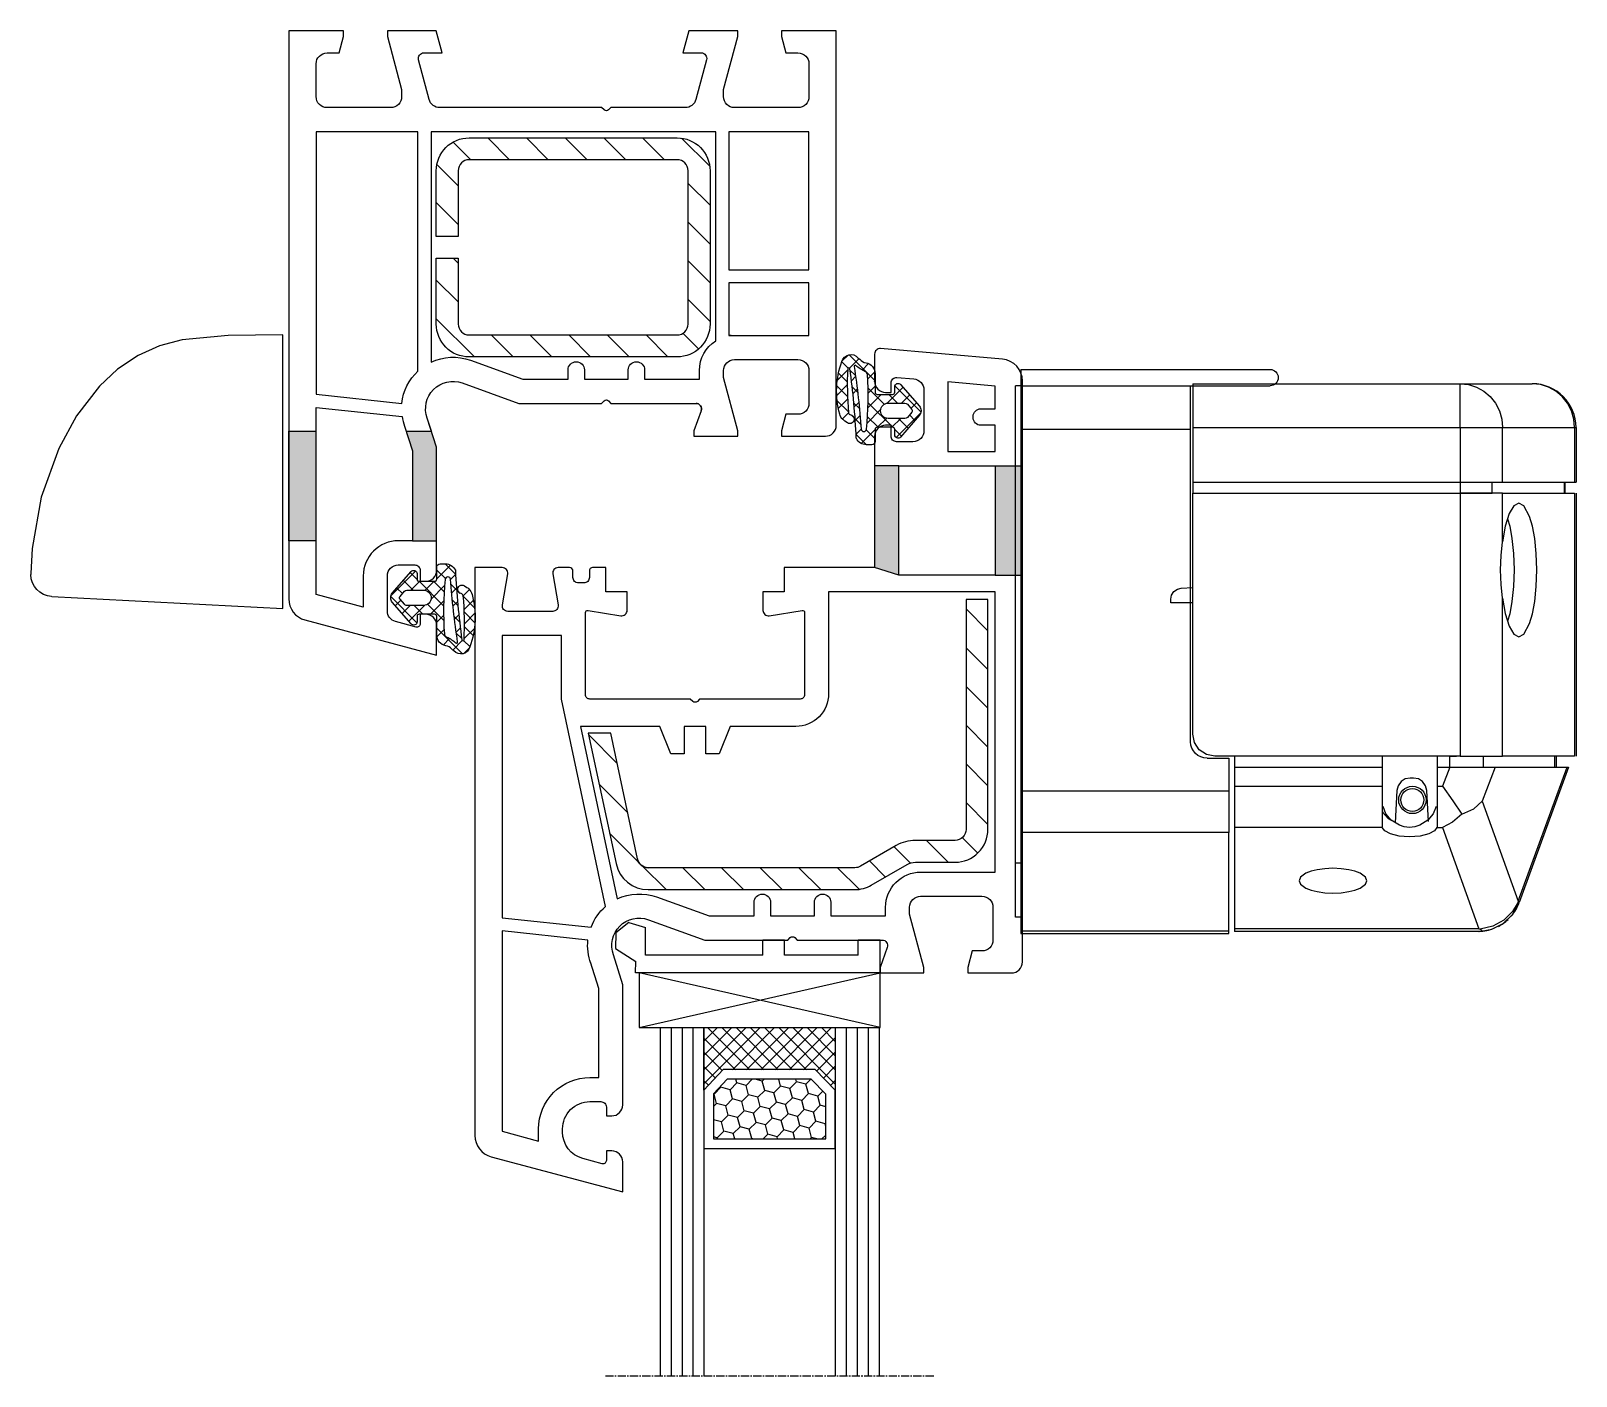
# Model space of a CAD drawing. Extents: x 224 to 365, y 18 to 141.
import ezdxf

# ---------------------------------------------------------------- set-up
doc = ezdxf.new("R2010")
doc.units = 0
doc.header["$MEASUREMENT"] = 0
doc.linetypes.add('AUSGEZOGEN', pattern=[0])
doc.linetypes.add('MITTE2', pattern=[1.125, 0.75, -0.125, 0.125, -0.125])
doc.layers.get('0').update_dxf_attribs({"linetype": 'CONTINUOUS'})
for name, color, linetype in [('12', 7, 'MITTE2'), ('31', 7, 'CONTINUOUS'), ('51', 7, 'CONTINUOUS'), ('61', 7, 'CONTINUOUS')]:
    doc.layers.add(name, color=color, linetype=linetype)

# ---------------------------------------------------------------- blocks, each defined once
blk = doc.blocks.new('*X')
at = {"color": 0}
for p, q in [((179.76, 89.59), (179.42, 89.5)), ((179.76, 89.59), (179.42, 89.5)), ((179.78, 89.68), (179.76, 89.59)), ((179.78, 89.68), (179.76, 89.59)), ((180.37, 88.97), (179.76, 89.59)), ((180.37, 88.97), (179.76, 89.59)), ((180.37, 88.97), (180.15, 88.13)), ((180.37, 88.97), (180.15, 88.13)), ((181.22, 89.2), (180.37, 88.97)), ((181.22, 89.2), (180.37, 88.97)), ((181.35, 89.68), (181.22, 89.2)), ((181.35, 89.68), (181.22, 89.2)), ((181.84, 88.58), (181.22, 89.2)), ((181.84, 88.58), (181.22, 89.2)), ((182.91, 89.65), (182.68, 88.81)), ((182.91, 89.65), (182.68, 88.81)), ((182.91, 89.65), (182.89, 89.68)), ((182.91, 89.65), (182.89, 89.68)), ((183, 89.68), (182.91, 89.65)), ((183, 89.68), (182.91, 89.65)), ((184.37, 89.26), (183.96, 89.68)), ((184.37, 89.26), (183.96, 89.68)), ((184.37, 89.26), (184.15, 88.41)), ((184.37, 89.26), (184.15, 88.41)), ((185.22, 89.49), (184.37, 89.26)), ((185.22, 89.49), (184.37, 89.26)), ((185.27, 89.68), (185.22, 89.49)), ((185.27, 89.68), (185.22, 89.49)), ((185.84, 88.87), (185.22, 89.49)), ((185.84, 88.87), (185.22, 89.49)), ((186.68, 89.09), (185.84, 88.87)), ((186.68, 89.09), (185.84, 88.87)), ((186.84, 89.68), (186.68, 89.09)), ((186.84, 89.68), (186.68, 89.09)), ((187.3, 88.47), (186.68, 89.09)), ((187.3, 88.47), (186.68, 89.09)), ((188.37, 89.55), (188.15, 88.7)), ((188.37, 89.55), (188.15, 88.7)), ((188.37, 89.55), (188.24, 89.68)), ((188.37, 89.55), (188.24, 89.68)), ((188.86, 89.68), (188.37, 89.55)), ((188.86, 89.68), (188.37, 89.55)), ((189.66, 89.33), (189.31, 89.68)), ((189.66, 89.33), (189.31, 89.68)), ((180.15, 88.13), (179.42, 87.93)), ((180.15, 88.13), (179.42, 87.93)), ((180.77, 87.51), (180.15, 88.13)), ((180.77, 87.51), (180.15, 88.13)), ((180.77, 87.51), (180.54, 86.66)), ((180.77, 87.51), (180.54, 86.66)), ((181.61, 87.73), (180.77, 87.51)), ((181.61, 87.73), (180.77, 87.51)), ((181.84, 88.58), (181.61, 87.73)), ((181.84, 88.58), (181.61, 87.73)), ((182.23, 87.12), (181.61, 87.73)), ((182.23, 87.12), (181.61, 87.73)), ((182.68, 88.81), (181.84, 88.58)), ((182.68, 88.81), (181.84, 88.58)), ((183.3, 88.19), (182.68, 88.81)), ((183.3, 88.19), (182.68, 88.81)), ((183.3, 88.19), (183.08, 87.34)), ((183.3, 88.19), (183.08, 87.34)), ((184.15, 88.41), (183.3, 88.19)), ((184.15, 88.41), (183.3, 88.19)), ((184.77, 87.8), (184.15, 88.41)), ((184.77, 87.8), (184.15, 88.41)), ((184.77, 87.8), (184.54, 86.95)), ((184.77, 87.8), (184.54, 86.95)), ((185.61, 88.02), (184.77, 87.8)), ((185.61, 88.02), (184.77, 87.8)), ((185.84, 88.87), (185.61, 88.02)), ((185.84, 88.87), (185.61, 88.02)), ((186.23, 87.4), (185.61, 88.02)), ((186.23, 87.4), (185.61, 88.02)), ((187.08, 87.63), (186.23, 87.4)), ((187.08, 87.63), (186.23, 87.4)), ((187.3, 88.47), (187.08, 87.63)), ((187.3, 88.47), (187.08, 87.63)), ((187.69, 87.01), (187.08, 87.63)), ((187.69, 87.01), (187.08, 87.63)), ((188.15, 88.7), (187.3, 88.47)), ((188.15, 88.7), (187.3, 88.47)), ((188.77, 88.08), (188.15, 88.7)), ((188.77, 88.08), (188.15, 88.7)), ((188.77, 88.08), (188.54, 87.24)), ((188.77, 88.08), (188.54, 87.24)), ((189.61, 88.31), (188.77, 88.08)), ((189.61, 88.31), (188.77, 88.08)), ((189.66, 88.51), (189.61, 88.31)), ((189.66, 88.51), (189.61, 88.31)), ((189.66, 88.26), (189.61, 88.31)), ((189.66, 88.26), (189.61, 88.31)), ((179.7, 86.44), (179.42, 86.72)), ((179.7, 86.44), (179.42, 86.72)), ((179.7, 86.44), (179.47, 85.59)), ((179.7, 86.44), (179.47, 85.59)), ((180.54, 86.66), (179.7, 86.44)), ((180.54, 86.66), (179.7, 86.44)), ((181.16, 86.04), (180.54, 86.66)), ((181.16, 86.04), (180.54, 86.66)), ((182, 86.27), (181.16, 86.04)), ((182, 86.27), (181.16, 86.04)), ((182.23, 87.12), (182, 86.27)), ((182.23, 87.12), (182, 86.27)), ((182.62, 85.65), (182, 86.27)), ((182.62, 85.65), (182, 86.27)), ((183.08, 87.34), (182.23, 87.12)), ((183.08, 87.34), (182.23, 87.12)), ((183.69, 86.72), (183.08, 87.34)), ((183.69, 86.72), (183.08, 87.34)), ((183.69, 86.72), (183.47, 85.88)), ((183.69, 86.72), (183.47, 85.88)), ((184.54, 86.95), (183.69, 86.72)), ((184.54, 86.95), (183.69, 86.72)), ((185.16, 86.33), (184.54, 86.95)), ((185.16, 86.33), (184.54, 86.95)), ((185.16, 86.33), (184.93, 85.49)), ((185.16, 86.33), (184.93, 85.49)), ((186, 86.56), (185.16, 86.33)), ((186, 86.56), (185.16, 86.33)), ((186.23, 87.4), (186, 86.56)), ((186.23, 87.4), (186, 86.56)), ((186.62, 85.94), (186, 86.56)), ((186.62, 85.94), (186, 86.56)), ((187.47, 86.17), (186.62, 85.94)), ((187.47, 86.17), (186.62, 85.94)), ((187.69, 87.01), (187.47, 86.17)), ((187.69, 87.01), (187.47, 86.17)), ((188.09, 85.55), (187.47, 86.17)), ((188.09, 85.55), (187.47, 86.17)), ((188.54, 87.24), (187.69, 87.01)), ((188.54, 87.24), (187.69, 87.01)), ((189.16, 86.62), (188.54, 87.24)), ((189.16, 86.62), (188.54, 87.24)), ((189.16, 86.62), (188.93, 85.77)), ((189.16, 86.62), (188.93, 85.77)), ((189.66, 86.75), (189.16, 86.62)), ((189.66, 86.75), (189.16, 86.62)), ((178.54, 84.38), (178.96, 84.79)), ((178.54, 84.38), (178.96, 84.79)), ((183.69, 79.52), (178.54, 84.67)), ((183.69, 79.52), (178.54, 84.67)), ((179.47, 85.59), (179.42, 85.58)), ((179.47, 85.59), (179.42, 85.58)), ((180.09, 84.97), (179.47, 85.59)), ((180.09, 84.97), (179.47, 85.59)), ((180.09, 84.97), (180.07, 84.89)), ((180.09, 84.97), (180.07, 84.89)), ((180.93, 85.2), (180.09, 84.97)), ((180.93, 85.2), (180.09, 84.97)), ((181.16, 86.04), (180.93, 85.2)), ((181.16, 86.04), (180.93, 85.2)), ((181.55, 84.58), (180.93, 85.2)), ((181.55, 84.58), (180.93, 85.2)), ((182.4, 84.81), (181.55, 84.58)), ((182.4, 84.81), (181.55, 84.58)), ((182.62, 85.65), (182.4, 84.81)), ((182.62, 85.65), (182.4, 84.81)), ((182.96, 84.24), (182.4, 84.81)), ((182.96, 84.24), (182.4, 84.81)), ((183.47, 85.88), (182.62, 85.65)), ((183.47, 85.88), (182.62, 85.65)), ((184.09, 85.26), (183.47, 85.88)), ((184.09, 85.26), (183.47, 85.88)), ((184.09, 85.26), (183.86, 84.41)), ((184.09, 85.26), (183.86, 84.41)), ((184.93, 85.49), (184.09, 85.26)), ((184.93, 85.49), (184.09, 85.26)), ((185.55, 84.87), (184.93, 85.49)), ((185.55, 84.87), (184.93, 85.49)), ((185.37, 79.52), (190.54, 84.69)), ((185.37, 79.52), (190.54, 84.69)), ((185.55, 84.87), (185.38, 84.24)), ((185.55, 84.87), (185.38, 84.24)), ((186.4, 85.09), (185.55, 84.87)), ((186.4, 85.09), (185.55, 84.87)), ((186.62, 85.94), (186.4, 85.09)), ((186.62, 85.94), (186.4, 85.09)), ((187.01, 84.48), (186.4, 85.09)), ((187.01, 84.48), (186.4, 85.09)), ((187.86, 84.7), (187.01, 84.48)), ((187.86, 84.7), (187.01, 84.48)), ((188.09, 85.55), (187.86, 84.7)), ((188.09, 85.55), (187.86, 84.7)), ((188.32, 84.24), (187.86, 84.7)), ((188.32, 84.24), (187.86, 84.7)), ((188.93, 85.77), (188.09, 85.55)), ((188.93, 85.77), (188.09, 85.55)), ((189.39, 85.32), (188.93, 85.77)), ((189.39, 85.32), (188.93, 85.77)), ((190.54, 84.36), (190.11, 84.8)), ((190.54, 84.36), (190.11, 84.8)), ((178.54, 83.08), (179.58, 84.12)), ((178.54, 83.08), (179.58, 84.12)), ((178.54, 81.78), (180.21, 83.45)), ((178.54, 81.78), (180.21, 83.45)), ((182.39, 79.52), (178.54, 83.37)), ((178.54, 80.48), (181.43, 83.37)), ((182.39, 79.52), (178.54, 83.37)), ((178.54, 80.48), (181.43, 83.37)), ((178.88, 79.52), (182.73, 83.37)), ((178.88, 79.52), (182.73, 83.37)), ((180.18, 79.52), (184.02, 83.37)), ((180.18, 79.52), (184.02, 83.37)), ((184.99, 79.52), (181.14, 83.37)), ((184.99, 79.52), (181.14, 83.37)), ((181.55, 84.58), (181.46, 84.24)), ((181.55, 84.58), (181.46, 84.24)), ((181.48, 79.52), (185.32, 83.37)), ((181.48, 79.52), (185.32, 83.37)), ((186.29, 79.52), (182.44, 83.37)), ((186.29, 79.52), (182.44, 83.37)), ((182.77, 79.52), (186.62, 83.37)), ((182.77, 79.52), (186.62, 83.37)), ((183.86, 84.41), (183.22, 84.24)), ((183.86, 84.41), (183.22, 84.24)), ((187.59, 79.52), (183.74, 83.37)), ((187.59, 79.52), (183.74, 83.37)), ((184.03, 84.24), (183.86, 84.41)), ((184.03, 84.24), (183.86, 84.41)), ((184.07, 79.52), (187.92, 83.37)), ((184.07, 79.52), (187.92, 83.37)), ((188.89, 79.52), (185.04, 83.37)), ((188.89, 79.52), (185.04, 83.37)), ((190.19, 79.52), (186.34, 83.37)), ((190.19, 79.52), (186.34, 83.37)), ((186.67, 79.52), (190.54, 83.39)), ((186.67, 79.52), (190.54, 83.39)), ((187.01, 84.48), (186.95, 84.24)), ((187.01, 84.48), (186.95, 84.24)), ((190.54, 80.46), (187.64, 83.37)), ((190.54, 80.46), (187.64, 83.37)), ((190.54, 81.76), (188.82, 83.49)), ((190.54, 81.76), (188.82, 83.49)), ((190.54, 83.06), (189.46, 84.14)), ((190.54, 83.06), (189.46, 84.14)), ((181.09, 79.52), (178.54, 82.07)), ((181.09, 79.52), (178.54, 82.07)), ((187.97, 79.52), (190.54, 82.09)), ((187.97, 79.52), (190.54, 82.09)), ((179.79, 79.52), (178.54, 80.77)), ((179.79, 79.52), (178.54, 80.77)), ((189.27, 79.52), (190.54, 80.79)), ((189.27, 79.52), (190.54, 80.79)), ((172.93, 64.79), (175.08, 66.93)), ((172.93, 64.79), (175.08, 66.93)), ((172.93, 64.79), (175.08, 66.93)), ((176.61, 64.93), (178.61, 66.93)), ((176.61, 64.93), (178.61, 66.93)), ((176.61, 64.93), (178.61, 66.93)), ((180.15, 64.93), (182.15, 66.93)), ((180.15, 64.93), (182.15, 66.93)), ((180.15, 64.93), (182.15, 66.93)), ((183.68, 64.93), (185.68, 66.93)), ((183.68, 64.93), (185.68, 66.93)), ((183.68, 64.93), (185.68, 66.93)), ((187.22, 64.93), (189.22, 66.93)), ((187.22, 64.93), (189.22, 66.93)), ((187.22, 64.93), (189.22, 66.93)), ((190.75, 64.93), (192.73, 66.9)), ((190.75, 64.93), (192.73, 66.9)), ((190.75, 64.93), (192.73, 66.9)), ((193.67, 64.31), (195.13, 65.78)), ((193.67, 64.31), (195.13, 65.78)), ((193.67, 64.31), (195.13, 65.78)), ((169.92, 61.78), (172.59, 64.45)), ((169.92, 61.78), (172.59, 64.45)), ((169.92, 61.78), (172.59, 64.45)), ((195.91, 63.02), (197.4, 64.5)), ((195.91, 63.02), (197.4, 64.5)), ((195.91, 63.02), (197.4, 64.5)), ((198.86, 62.43), (200.86, 64.43)), ((198.86, 62.43), (200.86, 64.43)), ((198.86, 62.43), (200.86, 64.43)), ((202.14, 62.18), (203.56, 63.59)), ((202.14, 62.18), (203.56, 63.59)), ((202.14, 62.18), (203.56, 63.59)), ((202.48, 58.98), (204.48, 60.98)), ((202.48, 58.98), (204.48, 60.98)), ((202.48, 58.98), (204.48, 60.98)), ((168.97, 57.29), (171.57, 59.89)), ((168.97, 57.29), (171.57, 59.89)), ((168.97, 57.29), (171.57, 59.89)), ((202.48, 55.44), (204.48, 57.44)), ((202.48, 55.44), (204.48, 57.44)), ((202.48, 55.44), (204.48, 57.44)), ((168.02, 52.8), (170.61, 55.4)), ((168.02, 52.8), (170.61, 55.4)), ((168.02, 52.8), (170.61, 55.4)), ((202.48, 51.91), (204.48, 53.91)), ((202.48, 51.91), (204.48, 53.91)), ((202.48, 51.91), (204.48, 53.91)), ((202.48, 48.37), (204.48, 50.37)), ((202.48, 48.37), (204.48, 50.37)), ((202.48, 48.37), (204.48, 50.37)), ((202.48, 44.84), (204.48, 46.84)), ((202.48, 44.84), (204.48, 46.84)), ((202.48, 44.84), (204.48, 46.84)), ((156.5, 45.4), (154.13, 43.04)), ((156.5, 45.4), (154.13, 43.04)), ((156.5, 45.4), (154.13, 43.04)), ((156.61, 45.38), (157.15, 44.83)), ((156.61, 45.38), (157.15, 44.83)), ((156.61, 45.38), (157.15, 44.83)), ((154.15, 43.85), (154.81, 43.19)), ((154.15, 43.85), (154.81, 43.19)), ((154.15, 43.85), (154.81, 43.19)), ((154.73, 44.6), (155.32, 44.01)), ((154.73, 44.6), (155.32, 44.01)), ((154.73, 44.6), (155.32, 44.01)), ((155.6, 45.05), (156.47, 44.18)), ((155.6, 45.05), (156.47, 44.18)), ((155.6, 45.05), (156.47, 44.18)), ((156.42, 44), (155.93, 43.51)), ((156.42, 44), (155.93, 43.51)), ((156.42, 44), (155.93, 43.51)), ((157.18, 44.75), (156.6, 44.18)), ((157.18, 44.75), (156.6, 44.18)), ((157.18, 44.75), (156.6, 44.18)), ((156.64, 44.01), (157.58, 43.08)), ((156.64, 44.01), (157.58, 43.08)), ((156.64, 44.01), (157.58, 43.08)), ((152.33, 42.56), (149.94, 40.17)), ((152.33, 42.56), (149.94, 40.17)), ((152.33, 42.56), (149.94, 40.17)), ((151.59, 42.43), (153.05, 40.97)), ((151.59, 42.43), (153.05, 40.97)), ((151.59, 42.43), (153.05, 40.97)), ((154.78, 42.36), (153.3, 40.88)), ((154.78, 42.36), (153.3, 40.88)), ((154.78, 42.36), (153.3, 40.88)), ((154.13, 42.54), (154.77, 41.91)), ((154.13, 42.54), (154.77, 41.91)), ((154.13, 42.54), (154.77, 41.91)), ((156.23, 42.48), (155.73, 41.98)), ((156.23, 42.48), (155.73, 41.98)), ((156.23, 42.48), (155.73, 41.98)), ((155.92, 43.41), (156.3, 43.03)), ((155.92, 43.41), (156.3, 43.03)), ((155.92, 43.41), (156.3, 43.03)), ((157.63, 42.56), (156.66, 41.58)), ((157.63, 42.56), (156.66, 41.58)), ((157.63, 42.56), (156.66, 41.58)), ((157.47, 43.72), (156.67, 42.93)), ((157.47, 43.72), (156.67, 42.93)), ((157.47, 43.72), (156.67, 42.93)), ((156.68, 42.65), (157.63, 41.69)), ((156.68, 42.65), (157.63, 41.69)), ((156.68, 42.65), (157.63, 41.69)), ((202.48, 41.3), (204.48, 43.3)), ((202.48, 41.3), (204.48, 43.3)), ((202.48, 41.3), (204.48, 43.3)), ((150.36, 41.01), (150.87, 40.51)), ((150.36, 41.01), (150.87, 40.51)), ((150.36, 41.01), (150.87, 40.51)), ((150.98, 41.72), (151.72, 40.98)), ((150.98, 41.72), (151.72, 40.98)), ((150.98, 41.72), (151.72, 40.98)), ((152.88, 41.78), (152.08, 40.98)), ((152.88, 41.78), (152.08, 40.98)), ((152.88, 41.78), (152.08, 40.98)), ((154.77, 41.03), (152.53, 38.78)), ((154.77, 41.03), (152.53, 38.78)), ((154.77, 41.03), (152.53, 38.78)), ((153.57, 41.78), (154.78, 40.57)), ((153.57, 41.78), (154.78, 40.57)), ((153.57, 41.78), (154.78, 40.57)), ((156.07, 41), (155.57, 40.49)), ((156.07, 41), (155.57, 40.49)), ((156.07, 41), (155.57, 40.49)), ((155.62, 41.05), (156.04, 40.64)), ((155.62, 41.05), (156.04, 40.64)), ((155.62, 41.05), (156.04, 40.64)), ((155.76, 42.24), (156.16, 41.84)), ((155.76, 42.24), (156.16, 41.84)), ((155.76, 42.24), (156.16, 41.84)), ((157.6, 41.2), (156.58, 40.18)), ((157.6, 41.2), (156.58, 40.18)), ((157.6, 41.2), (156.58, 40.18)), ((156.65, 41.35), (157.49, 40.51)), ((156.65, 41.35), (157.49, 40.51)), ((156.65, 41.35), (157.49, 40.51)), ((149.96, 40.09), (152.21, 37.84)), ((149.96, 40.09), (152.21, 37.84)), ((149.96, 40.09), (152.21, 37.84)), ((151, 39.9), (150.49, 39.4)), ((151, 39.9), (150.49, 39.4)), ((151, 39.9), (150.49, 39.4)), ((152, 39.58), (151.11, 38.69)), ((152, 39.58), (151.11, 38.69)), ((152, 39.58), (151.11, 38.69)), ((151.79, 39.58), (152.59, 38.78)), ((151.79, 39.58), (152.59, 38.78)), ((151.79, 39.58), (152.59, 38.78)), ((153.1, 39.6), (153.92, 38.78)), ((153.1, 39.6), (153.92, 38.78)), ((153.1, 39.6), (153.92, 38.78)), ((153.62, 40.4), (154.86, 39.16)), ((153.62, 40.4), (154.86, 39.16)), ((153.62, 40.4), (154.86, 39.16)), ((154.82, 39.75), (153.85, 38.78)), ((154.82, 39.75), (153.85, 38.78)), ((154.82, 39.75), (153.85, 38.78)), ((155.95, 39.55), (155.44, 39.04)), ((155.95, 39.55), (155.44, 39.04)), ((155.95, 39.55), (155.44, 39.04)), ((155.51, 39.84), (155.94, 39.41)), ((155.51, 39.84), (155.94, 39.41)), ((155.51, 39.84), (155.94, 39.41)), ((156.28, 39.88), (156.09, 39.69)), ((156.28, 39.88), (156.09, 39.69)), ((156.28, 39.88), (156.09, 39.69)), ((156.57, 40.11), (157.14, 39.54)), ((156.57, 40.11), (157.14, 39.54)), ((156.57, 40.11), (157.14, 39.54)), ((152.33, 38.59), (151.73, 37.98)), ((152.33, 38.59), (151.73, 37.98)), ((152.33, 38.59), (151.73, 37.98)), ((154.13, 38.57), (155.4, 37.3)), ((154.13, 38.57), (155.4, 37.3)), ((154.13, 38.57), (155.4, 37.3)), ((154.93, 38.53), (154.13, 37.74)), ((154.93, 38.53), (154.13, 37.74)), ((154.93, 38.53), (154.13, 37.74)), ((155.86, 38.14), (154.91, 37.18)), ((155.86, 38.14), (154.91, 37.18)), ((155.86, 38.14), (154.91, 37.18)), ((155.41, 38.62), (155.87, 38.16)), ((155.41, 38.62), (155.87, 38.16)), ((155.41, 38.62), (155.87, 38.16)), ((192.44, 25.36), (193.4, 26.32)), ((192.44, 25.36), (193.4, 26.32)), ((192.44, 25.36), (193.4, 26.32)), ((194.17, 24.93), (192.9, 26.2)), ((194.17, 24.93), (192.9, 26.2)), ((194.17, 24.93), (192.9, 26.2)), ((193.37, 24.96), (194.17, 25.76)), ((193.37, 24.96), (194.17, 25.76)), ((193.37, 24.96), (194.17, 25.76)), ((195.97, 24.91), (196.58, 25.52)), ((195.97, 24.91), (196.58, 25.52)), ((195.97, 24.91), (196.58, 25.52)), ((198.35, 23.41), (196.1, 25.66)), ((198.35, 23.41), (196.1, 25.66)), ((198.35, 23.41), (196.1, 25.66)), ((192.35, 23.94), (192.86, 24.45)), ((192.35, 23.94), (192.86, 24.45)), ((192.35, 23.94), (192.86, 24.45)), ((192.8, 23.65), (192.36, 24.09)), ((192.8, 23.65), (192.36, 24.09)), ((192.8, 23.65), (192.36, 24.09)), ((192.9, 24.88), (192.44, 25.34)), ((192.9, 24.88), (192.44, 25.34)), ((192.9, 24.88), (192.44, 25.34)), ((194.68, 23.1), (193.44, 24.34)), ((194.68, 23.1), (193.44, 24.34)), ((194.68, 23.1), (193.44, 24.34)), ((193.48, 23.75), (194.45, 24.72)), ((193.48, 23.75), (194.45, 24.72)), ((193.48, 23.75), (194.45, 24.72)), ((193.53, 22.47), (195.78, 24.72)), ((193.53, 22.47), (195.78, 24.72)), ((193.53, 22.47), (195.78, 24.72)), ((195.21, 23.9), (194.39, 24.72)), ((195.21, 23.9), (194.39, 24.72)), ((195.21, 23.9), (194.39, 24.72)), ((196.51, 23.92), (195.71, 24.72)), ((196.51, 23.92), (195.71, 24.72)), ((196.51, 23.92), (195.71, 24.72)), ((196.3, 23.92), (197.2, 24.81)), ((196.3, 23.92), (197.2, 24.81)), ((196.3, 23.92), (197.2, 24.81)), ((197.31, 23.59), (197.81, 24.1)), ((197.31, 23.59), (197.81, 24.1)), ((197.31, 23.59), (197.81, 24.1)), ((190.71, 22.3), (191.73, 23.32)), ((190.71, 22.3), (191.73, 23.32)), ((190.71, 22.3), (191.73, 23.32)), ((191.66, 22.14), (190.82, 22.98)), ((191.66, 22.14), (190.82, 22.98)), ((191.66, 22.14), (190.82, 22.98)), ((191.74, 23.39), (191.17, 23.96)), ((191.74, 23.39), (191.17, 23.96)), ((191.74, 23.39), (191.17, 23.96)), ((192.02, 23.61), (192.22, 23.81)), ((192.02, 23.61), (192.22, 23.81)), ((192.02, 23.61), (192.22, 23.81)), ((192.23, 22.5), (192.74, 23)), ((192.23, 22.5), (192.74, 23)), ((192.23, 22.5), (192.74, 23)), ((192.68, 22.44), (192.27, 22.86)), ((192.68, 22.44), (192.27, 22.86)), ((192.68, 22.44), (192.27, 22.86)), ((194.74, 21.72), (193.52, 22.93)), ((194.74, 21.72), (193.52, 22.93)), ((194.74, 21.72), (193.52, 22.93)), ((193.53, 21.14), (195.01, 22.62)), ((193.53, 21.14), (195.01, 22.62)), ((193.53, 21.14), (195.01, 22.62)), ((195.98, 20.94), (198.37, 23.33)), ((195.98, 20.94), (198.37, 23.33)), ((195.98, 20.94), (198.37, 23.33)), ((197.95, 22.48), (197.44, 22.99)), ((197.95, 22.48), (197.44, 22.99)), ((197.95, 22.48), (197.44, 22.99)), ((191.63, 20.84), (190.67, 21.8)), ((191.63, 20.84), (190.67, 21.8)), ((191.63, 20.84), (190.67, 21.8)), ((190.68, 20.94), (191.65, 21.91)), ((190.68, 20.94), (191.65, 21.91)), ((190.68, 20.94), (191.65, 21.91)), ((192.08, 21.01), (192.58, 21.52)), ((192.08, 21.01), (192.58, 21.52)), ((192.08, 21.01), (192.58, 21.52)), ((192.55, 21.25), (192.15, 21.65)), ((192.55, 21.25), (192.15, 21.65)), ((192.55, 21.25), (192.15, 21.65)), ((194.17, 20.95), (193.54, 21.59)), ((194.17, 20.95), (193.54, 21.59)), ((194.17, 20.95), (193.54, 21.59)), ((196.71, 21.07), (195.25, 22.53)), ((196.71, 21.07), (195.25, 22.53)), ((196.71, 21.07), (195.25, 22.53)), ((195.43, 21.72), (196.23, 22.52)), ((195.43, 21.72), (196.23, 22.52)), ((195.43, 21.72), (196.23, 22.52)), ((197.33, 21.77), (196.59, 22.52)), ((197.33, 21.77), (196.59, 22.52)), ((197.33, 21.77), (196.59, 22.52)), ((191.66, 19.49), (190.73, 20.42)), ((191.66, 19.49), (190.73, 20.42)), ((191.66, 19.49), (190.73, 20.42)), ((190.84, 19.77), (191.63, 20.57)), ((190.84, 19.77), (191.63, 20.57)), ((190.84, 19.77), (191.63, 20.57)), ((191.81, 18.09), (194.17, 20.46)), ((191.81, 18.09), (194.17, 20.46)), ((191.81, 18.09), (194.17, 20.46)), ((191.88, 19.49), (192.38, 19.99)), ((191.88, 19.49), (192.38, 19.99)), ((191.88, 19.49), (192.38, 19.99)), ((192.39, 20.08), (192.01, 20.46)), ((192.39, 20.08), (192.01, 20.46)), ((192.39, 20.08), (192.01, 20.46)), ((194.16, 19.64), (193.5, 20.3)), ((194.16, 19.64), (193.5, 20.3)), ((194.16, 19.64), (193.5, 20.3)), ((191.13, 18.74), (191.7, 19.31)), ((191.13, 18.74), (191.7, 19.31)), ((191.13, 18.74), (191.7, 19.31)), ((191.7, 18.12), (191.15, 18.67)), ((191.7, 18.12), (191.15, 18.67)), ((191.7, 18.12), (191.15, 18.67)), ((192.71, 18.44), (191.83, 19.32)), ((192.71, 18.44), (191.83, 19.32)), ((192.71, 18.44), (191.83, 19.32)), ((193.57, 18.9), (192.98, 19.49)), ((193.57, 18.9), (192.98, 19.49)), ((193.57, 18.9), (192.98, 19.49)), ((154.1, 14.81), (157.58, 18.29)), ((154.1, 14.81), (157.58, 18.29)), ((154.1, 14.81), (157.58, 18.29)), ((159.12, 16.29), (161.12, 18.29)), ((159.12, 16.29), (161.12, 18.29)), ((159.12, 16.29), (161.12, 18.29)), ((162.65, 16.29), (164.65, 18.29)), ((162.65, 16.29), (164.65, 18.29)), ((162.65, 16.29), (164.65, 18.29)), ((166.19, 16.29), (168.19, 18.29)), ((166.19, 16.29), (168.19, 18.29)), ((166.19, 16.29), (168.19, 18.29)), ((169.72, 16.29), (171.72, 18.29)), ((169.72, 16.29), (171.72, 18.29)), ((169.72, 16.29), (171.72, 18.29)), ((173.26, 16.29), (175.26, 18.29)), ((173.26, 16.29), (175.26, 18.29)), ((173.26, 16.29), (175.26, 18.29)), ((176.64, 16.14), (178.06, 17.56)), ((176.64, 16.14), (178.06, 17.56)), ((176.64, 16.14), (178.06, 17.56)), ((177.1, 13.06), (179.1, 15.06)), ((177.1, 13.06), (179.1, 15.06)), ((177.1, 13.06), (179.1, 15.06)), ((154.1, 11.27), (156.1, 13.27)), ((154.1, 11.27), (156.1, 13.27)), ((154.1, 11.27), (156.1, 13.27)), ((177.1, 9.53), (179.1, 11.53)), ((177.1, 9.53), (179.1, 11.53)), ((177.1, 9.53), (179.1, 11.53)), ((155.65, 9.29), (156.1, 9.74)), ((155.65, 9.29), (156.1, 9.74)), ((155.65, 9.29), (156.1, 9.74)), ((177.1, 5.99), (179.1, 7.99)), ((177.1, 5.99), (179.1, 7.99)), ((177.1, 5.99), (179.1, 7.99)), ((154.1, 4.2), (156.1, 6.2)), ((154.1, 4.2), (156.1, 6.2)), ((154.1, 4.2), (156.1, 6.2)), ((177.1, 2.45), (179.1, 4.45)), ((177.1, 2.45), (179.1, 4.45)), ((177.1, 2.45), (179.1, 4.45)), ((154.15, 0.72), (156.1, 2.67)), ((154.15, 0.72), (156.1, 2.67)), ((154.15, 0.72), (156.1, 2.67)), ((155.64, -1.33), (157.26, 0.29)), ((155.64, -1.33), (157.26, 0.29)), ((155.64, -1.33), (157.26, 0.29)), ((158.8, -1.71), (160.8, 0.29)), ((158.8, -1.71), (160.8, 0.29)), ((158.8, -1.71), (160.8, 0.29)), ((162.33, -1.71), (164.33, 0.29)), ((162.33, -1.71), (164.33, 0.29)), ((162.33, -1.71), (164.33, 0.29)), ((165.87, -1.71), (167.87, 0.29)), ((165.87, -1.71), (167.87, 0.29)), ((165.87, -1.71), (167.87, 0.29)), ((169.4, -1.71), (171.4, 0.29)), ((169.4, -1.71), (171.4, 0.29)), ((169.4, -1.71), (171.4, 0.29)), ((172.94, -1.71), (174.94, 0.29)), ((172.94, -1.71), (174.94, 0.29)), ((172.94, -1.71), (174.94, 0.29)), ((176.5, -1.68), (179.07, 0.89)), ((176.5, -1.68), (179.07, 0.89)), ((176.5, -1.68), (179.07, 0.89))]:
    blk.add_line(p, q, dxfattribs=at)
blk = doc.blocks.new('A$C306F5713')
at = {"color": 7, "linetype": 'CONTINUOUS'}
for p, q in [((1, 25), (13.214, 25)), ((1, 25), (1, 23)), ((11, 25), (16.5, 25)), ((13.214, 25), (16.5, 25)), ((13.214, 23), (13.214, 25)), ((1, 23), (13.214, 23)), ((1, 23), (1, 20.5)), ((13.214, 23), (15.146, 23)), ((13.214, 23), (13.214, 20.5)), ((15.146, 23), (18.432, 23)), ((15.146, 20.5), (15.146, 23)), ((18.432, 23), (18.5, 23)), ((18.432, 23), (18.432, 20.5)), ((18.5, 23), (18.5, 20.5)), ((1, 20.5), (13.214, 20.5)), ((1, 20.5), (1, 20)), ((13.214, 20.5), (13.214, 20)), ((13.214, 20.5), (15.146, 20.5)), ((14.663, 20), (14.663, 20.5)), ((15.146, 20.5), (18.432, 20.5)), ((17.949, 20.5), (17.949, 20)), ((18, 20), (18, 20.5)), ((18.432, 20.5), (18.5, 20.5)), ((1, 20), (13.214, 20)), ((1, 9), (1, 20)), ((13.214, 20), (13.214, 8)), ((13.214, 20), (14.663, 20)), ((15.146, 20), (13.214, 20)), ((15.146, 17.782), (15.146, 20)), ((15.146, 20), (18.432, 20)), ((18.432, 20), (18.432, 8)), ((18.5, 20), (18.5, 8)), ((0.474, 15.67), (1, 15.698)), ((0, 15), (0, 15.171)), ((1, 15), (0, 15)), ((15.146, 8), (15.146, 15.218)), ((13.214, 8), (2, 8)), ((2.9, 8), (2.9, 7.5)), ((9.65, 8), (9.65, 7.5)), ((12.15, 8), (12.15, 7.5)), ((12.73, 8), (13.039, 8)), ((12.73, 7.5), (12.73, 8)), ((13.214, 8), (15.146, 8)), ((14.25, 8), (14.25, 7.5)), ((18.432, 8), (15.146, 8)), ((17.536, 7.5), (17.536, 8)), ((17.585, 8), (17.585, 7.5)), ((2.9, 7.5), (2.9, 6.627)), ((2.9, 7.5), (9.65, 7.5)), ((9.65, 7.5), (9.65, 6.627)), ((12.15, 7.5), (12.15, 6.627)), ((12.15, 7.5), (12.731, 7.5)), ((12.731, 7.5), (12.402, 6.627)), ((12.731, 7.5), (14.804, 7.5)), ((14.804, 7.5), (14.217, 5.943)), ((14.804, 7.5), (18.086, 7.5)), ((15.858, 1.378), (18.086, 7.5)), ((18.15, 7.5), (15.899, 1.316)), ((18.086, 7.5), (18.15, 7.5)), ((2.9, 6.627), (9.65, 6.627)), ((2.9, 6.627), (2.9, 4.747)), ((9.65, 6.627), (9.65, 6)), ((10.32, 6.431), (10.243, 4.962)), ((11.081, 7), (10.919, 7)), ((11.754, 5.009), (11.68, 6.431)), ((12.15, 6.627), (12.402, 6.627)), ((12.15, 6.627), (12.15, 6)), ((9.65, 6), (9.65, 4.773)), ((12.15, 6), (12.15, 4.773)), ((14.217, 5.943), (15.858, 1.378)), ((2.9, 4.747), (2.9, 0.121)), ((9.652, 4.747), (2.9, 4.747)), ((9.652, 4.747), (9.65, 4.773)), ((12.15, 4.773), (12.148, 4.747)), ((12.148, 4.747), (12.402, 4.747)), ((12.402, 4.747), (14.065, 0.121)), ((15.858, 1.378), (15.85, 1.336)), ((15.886, 1.28), (15.899, 1.316)), ((14.065, 0.121), (2.9, 0.121)), ((2.9, 0.121), (2.9, 0)), ((14.085, 0.001), (14.02, 0)), ((14.065, 0.121), (14.123, 0.104)), ((14.02, 0), (2.9, 0)), ((14.02, 0), (11.15, 0))]:
    blk.add_line(p, q, dxfattribs=at)
at = {"color": 7, "linetype": 'CONTINUOUS', "flags": 128}
for points in [[(13.214, 25), (13.591, 24.962), (13.953, 24.848), (14.287, 24.663), (14.58, 24.414), (14.82, 24.111), (14.999, 23.765), (15.109, 23.39), (15.146, 23)], [(18.432, 23), (18.395, 23.39), (18.285, 23.765), (18.106, 24.111), (17.866, 24.414), (17.573, 24.663), (17.239, 24.848), (16.877, 24.962), (16.5, 25)], [(15.887, 19.55), (15.663, 19.433), (15.447, 19.07), (15.269, 18.493), (15.146, 17.782)], [(15.887, 13.45), (16.116, 13.572), (16.378, 14.06), (16.503, 14.495), (16.609, 15.065), (16.68, 15.749), (16.705, 16.5), (16.68, 17.251), (16.609, 17.935), (16.503, 18.505), (16.378, 18.94), (16.116, 19.428), (15.887, 19.55)], [(15.374, 18.832), (15.468, 18.505), (15.573, 17.935), (15.644, 17.251), (15.669, 16.5), (15.644, 15.749), (15.573, 15.065), (15.468, 14.495), (15.374, 14.168)], [(15.146, 15.218), (15.077, 15.842), (15.047, 16.5), (15.077, 17.158), (15.146, 17.782)], [(0, 15.171), (0.033, 15.349), (0.137, 15.515), (0.297, 15.628), (0.474, 15.67)], [(15.146, 15.218), (15.269, 14.507), (15.447, 13.93), (15.663, 13.567), (15.887, 13.45)], [(2, 8), (1.617, 8.076), (1.293, 8.293), (1.076, 8.617), (1, 9)], [(10.919, 7), (10.697, 6.957), (10.506, 6.835), (10.374, 6.651), (10.32, 6.431)], [(11.68, 6.431), (11.626, 6.651), (11.494, 6.835), (11.303, 6.957), (11.081, 7)], [(12.402, 6.627), (12.866, 5.956), (13.29, 5.344)], [(12.115, 5.706), (11.981, 5.373), (11.738, 5.072), (11.371, 4.842), (11.144, 4.774), (10.9, 4.75), (10.657, 4.774), (10.43, 4.842), (10.063, 5.072), (9.819, 5.372), (9.685, 5.706)], [(13.29, 5.344), (13.831, 5.598), (14.217, 5.943)], [(9.65, 5.474), (9.672, 5.43), (9.925, 5.156), (10.062, 5.072)], [(13.29, 5.344), (12.855, 4.985), (12.402, 4.747)], [(12.148, 4.747), (12.04, 4.585), (11.774, 4.446), (11.375, 4.351), (11.143, 4.325), (10.9, 4.316), (10.657, 4.325), (10.425, 4.351), (10.026, 4.446), (9.76, 4.585), (9.652, 4.747)], [(8.95, 2.315), (8.888, 2.473), (8.64, 2.653), (8.401, 2.745), (8.129, 2.812), (7.772, 2.862), (7.4, 2.879), (7.028, 2.862), (6.671, 2.812), (6.399, 2.745), (6.16, 2.653), (5.912, 2.473), (5.85, 2.315)], [(5.85, 2.315), (5.912, 2.157), (6.16, 1.976), (6.399, 1.884), (6.671, 1.817), (7.028, 1.767), (7.4, 1.75), (7.772, 1.767), (8.129, 1.817), (8.401, 1.884), (8.64, 1.976), (8.888, 2.157), (8.95, 2.315)], [(14.085, 0.001), (14.651, 0.102), (15.175, 0.367), (15.601, 0.775), (15.886, 1.28)], [(15.85, 1.336), (15.602, 0.908), (15.208, 0.517), (14.698, 0.235), (14.123, 0.104)], [(15.85, 1.336), (15.846, 1.298), (15.847, 1.271), (15.854, 1.241), (15.866, 1.24), (15.874, 1.252), (15.88, 1.265), (15.886, 1.28)], [(14.123, 0.104), (14.146, 0.095), (14.165, 0.084), (14.186, 0.064), (14.191, 0.031), (14.16, 0.01), (14.13, 0.004), (14.085, 0.001)]]:
    blk.add_lwpolyline(points, dxfattribs=at)
at = {"color": 7, "linetype": 'CONTINUOUS'}
for radius in [0.625, 0.525]:
    blk.add_circle((11.025, 6), radius, dxfattribs=at)
for centre, start, end in [((16.5, 23), 0, 90), ((14.02, 2), 319.14796, 340), ((14.02, 2), 271.16576, 291.81443), ((14.02, 2), 297.76924, 313.28383)]:
    blk.add_arc(centre, 2, start, end, dxfattribs=at)
blk = doc.blocks.new('A$C2CFD1AD0')
at = {"color": 7, "linetype": 'CONTINUOUS'}
for p, q in [((0, 12.5), (2.5, 12.456)), ((0, 11.451), (0, 12.5)), ((0, 1.049), (0, 11.451)), ((11.5, 1.603), (11.5, 1.552)), ((0, 0), (0, 1.049)), ((10.552, 0.553), (0, 0))]:
    blk.add_line(p, q, dxfattribs=at)
at = {"color": 7, "linetype": 'CONTINUOUS', "flags": 128}
blk.add_lwpolyline([(2.5, 12.456), (2.5, 12.456), (4.595, 12.26), (5.623, 11.986), (6.596, 11.556), (7.54, 10.919), (8.375, 10.142), (9.413, 8.8), (10.228, 7.309), (11.029, 5.078), (11.446, 2.743), (11.5, 1.603)], dxfattribs=at)
at = {"color": 7, "linetype": 'CONTINUOUS'}
blk.add_arc((10.5, 1.552), 1, 273, 360, dxfattribs=at)
blk = doc.blocks.new('łącznik akustyczny')
at = {"color": 7, "linetype": 'CONTINUOUS'}
for p, q in [((26.98, -4.45), (4.23, -4.45)), ((26.98, -4.45), (26.98, -5.95)), ((11.48, -5.95), (4.23, -5.95)), ((26.98, -5.95), (11.48, -5.95)), ((11.48, -9.95), (11.48, -5.95)), ((26.98, -5.95), (26.98, -9.95)), ((26.98, -5.95), (27.48, -5.95)), ((27.48, -49.54), (27.48, -5.95)), ((11.48, -38.45), (11.48, -9.95)), ((11.48, -9.95), (26.98, -9.95)), ((26.98, -9.95), (26.98, -42.96)), ((9.98, -39.95), (7.98, -39.95)), ((7.98, -39.95), (7.98, -42.96)), ((7.98, -42.96), (7.98, -46.72)), ((7.98, -42.96), (26.98, -42.96)), ((26.98, -42.96), (26.98, -46.72)), ((7.98, -55.71), (7.98, -46.72)), ((7.98, -46.72), (26.98, -46.72)), ((26.98, -46.72), (26.98, -55.71)), ((26.98, -49.54), (27.48, -49.54)), ((27.48, -54.45), (27.48, -49.54)), ((26.98, -54.45), (27.48, -54.45)), ((7.98, -55.95), (7.98, -55.71)), ((26.98, -55.71), (7.98, -55.71)), ((26.98, -55.95), (7.98, -55.95)), ((26.98, -55.71), (26.98, -55.95))]:
    blk.add_line(p, q, dxfattribs=at)
for centre, radius, start, end in [((4.23, -5.2), 0.75, 90, 270), ((9.98, -38.45), 1.5, 270, 360)]:
    blk.add_arc(centre, radius, start, end, dxfattribs=at)

msp = doc.modelspace()

# ---------------------------------------------------------------- hatches: boundary and pattern name
h = msp.add_hatch(color=7)
h.paths.add_polyline_path([(258.96, 94.75), (258.96, 102.96), (258.38, 104.75), (260.69, 104.75), (261.16, 103.3), (261.16, 94.75)])
h.paths.add_polyline_path([(247.66, 104.75), (250.16, 104.75), (250.16, 94.75), (247.66, 94.75)])
h = msp.add_hatch(color=7)
h.paths.add_polyline_path([(258.96, 94.75), (258.96, 102.96), (258.38, 104.75), (260.69, 104.75), (261.16, 103.3), (261.16, 94.75)])
h.paths.add_polyline_path([(247.66, 104.75), (250.16, 104.75), (250.16, 94.75), (247.66, 94.75)])
h = msp.add_hatch(color=7)
h.paths.add_polyline_path([(258.96, 94.75), (258.96, 102.96), (258.38, 104.75), (260.69, 104.75), (261.16, 103.3), (261.16, 94.75)])
h.paths.add_polyline_path([(247.66, 104.75), (250.16, 104.75), (250.16, 94.75), (247.66, 94.75)])
h = msp.add_hatch(color=7)
h.paths.add_polyline_path([(314.66, 101.6), (314.66, 91.6), (312.16, 91.6), (312.16, 101.6)])
h.paths.add_polyline_path([(303.36, 101.6), (303.36, 91.6), (301.16, 92.3), (301.16, 101.6)])
h = msp.add_hatch(color=7)
h.paths.add_polyline_path([(314.66, 101.6), (314.66, 91.6), (312.16, 91.6), (312.16, 101.6)])
h.paths.add_polyline_path([(303.36, 101.6), (303.36, 91.6), (301.16, 92.3), (301.16, 101.6)])
h = msp.add_hatch(color=7)
h.paths.add_polyline_path([(314.66, 101.6), (314.66, 91.6), (312.16, 91.6), (312.16, 101.6)])
h.paths.add_polyline_path([(303.36, 101.6), (303.36, 91.6), (301.16, 92.3), (301.16, 101.6)])

# ---------------------------------------------------------------- linework, layer by layer
msp.add_line((262.72, 134.3), (261.76, 134.3))
msp.add_line((262.72, 134.3), (261.76, 134.3))
msp.add_line((262.72, 134.3), (261.76, 134.3))
at = {"color": 7}
for p, q in [((260.69, 104.75), (260.31, 105.94)), ((260.69, 104.75), (260.31, 105.94)), ((260.69, 104.75), (260.31, 105.94)), ((260.69, 104.75), (260.31, 105.94)), ((260.69, 104.75), (260.31, 105.94)), ((260.69, 104.75), (260.31, 105.94)), ((247.66, 94.75), (247.66, 104.75)), ((247.66, 104.75), (250.16, 104.75)), ((247.66, 94.75), (247.66, 104.75)), ((247.66, 104.75), (250.16, 104.75)), ((247.66, 94.75), (247.66, 104.75)), ((247.66, 104.75), (250.16, 104.75)), ((258.38, 104.75), (260.69, 104.75)), ((258.38, 104.75), (260.69, 104.75)), ((258.38, 104.75), (260.69, 104.75)), ((303.36, 101.6), (301.16, 101.6)), ((303.36, 101.6), (301.16, 101.6)), ((303.36, 101.6), (301.16, 101.6)), ((312.16, 101.6), (314.66, 101.6)), ((312.16, 101.6), (314.66, 101.6)), ((312.16, 101.6), (314.66, 101.6)), ((250.16, 94.75), (247.66, 94.75)), ((250.16, 94.75), (247.66, 94.75)), ((250.16, 94.75), (247.66, 94.75)), ((258.96, 94.75), (257.66, 94.75)), ((258.96, 94.75), (257.66, 94.75)), ((258.96, 94.75), (257.66, 94.75)), ((258.96, 94.75), (261.16, 94.75)), ((258.96, 94.75), (261.16, 94.75)), ((258.96, 94.75), (261.16, 94.75)), ((303.36, 91.6), (301.16, 92.3)), ((303.36, 91.6), (301.16, 92.3)), ((303.36, 91.6), (301.16, 92.3)), ((312.16, 91.6), (314.66, 91.6)), ((312.16, 91.6), (314.66, 91.6)), ((312.16, 91.6), (314.66, 91.6))]:
    msp.add_line(p, q, dxfattribs=at)
for points in [[(285.32, 106.63), (284.66, 104.8), (284.66, 104.3), (288.66, 104.3), (288.66, 104.8), (287.36, 109.65), (287.36, 110.3, -0.414214), (288.36, 111.3), (294.16, 111.3, -0.414214), (295.16, 110.3), (295.16, 107.3, -0.414214), (294.16, 106.3), (293.06, 106.3), (292.66, 104.8), (292.66, 104.3), (296.66, 104.3, 0.414214), (297.66, 105.3), (297.66, 141.3), (292.66, 141.3), (292.66, 140.8), (293.06, 139.3), (294.16, 139.3, -0.414214), (295.16, 138.3), (295.16, 135.3, -0.414214), (294.16, 134.3), (288.36, 134.3, -0.414214), (287.36, 135.3), (287.36, 135.95), (288.66, 140.8), (288.66, 141.3), (284.19, 141.3), (283.66, 139.3), (285.33, 139.3, -0.493145), (285.81, 138.67), (284.84, 135.04, -0.339454), (283.87, 134.3), (277.08, 134.3), (276.87, 134.09, -0.414214), (276.45, 134.09), (276.23, 134.3), (261.44, 134.3, -0.339454), (260.48, 135.04), (259.51, 138.67, -0.493145), (259.99, 139.3), (261.66, 139.3), (261.12, 141.3), (256.66, 141.3), (256.66, 140.8), (257.96, 135.95), (257.96, 135.3, -0.414214), (256.96, 134.3), (251.16, 134.3, -0.414214), (250.16, 135.3), (250.16, 138.3, -0.414214), (251.16, 139.3), (252.26, 139.3), (252.66, 140.8), (252.66, 141.3), (247.66, 141.3), (247.66, 89.46, 0.339454), (249.14, 87.52), (261.16, 84.3), (261.16, 87.05, 0.414214), (260.16, 88.05), (259.66, 88.05), (259.66, 87.17, -0.493145), (259.28, 86.88), (257.4, 87.38, -0.339454), (256.66, 88.35), (256.66, 91.55, -0.414214), (257.66, 92.55), (259.16, 92.55, -0.414214), (259.66, 92.05), (259.66, 91.05), (260.16, 91.05, 0.414214), (261.16, 92.05), (261.16, 103.3), (260.31, 105.94, -0.637356), (263.5, 109.16), (268.66, 107.3), (276.23, 107.3), (276.45, 107.52, -0.414214), (276.87, 107.52), (277.08, 107.3), (284.85, 107.3, -0.520567), (285.32, 106.63, 0.520567), (284.85, 107.3)], [(285.32, 106.63), (284.66, 104.8), (284.66, 104.3), (288.66, 104.3), (288.66, 104.8), (287.36, 109.65), (287.36, 110.3, -0.414214), (288.36, 111.3), (294.16, 111.3, -0.414214), (295.16, 110.3), (295.16, 107.3, -0.414214), (294.16, 106.3), (293.06, 106.3), (292.66, 104.8), (292.66, 104.3), (296.66, 104.3, 0.414214), (297.66, 105.3), (297.66, 141.3), (292.66, 141.3), (292.66, 140.8), (293.06, 139.3), (294.16, 139.3, -0.414214), (295.16, 138.3), (295.16, 135.3, -0.414214), (294.16, 134.3), (288.36, 134.3, -0.414214), (287.36, 135.3), (287.36, 135.95), (288.66, 140.8), (288.66, 141.3), (284.19, 141.3), (283.66, 139.3), (285.33, 139.3, -0.493145), (285.81, 138.67), (284.84, 135.04, -0.339454), (283.87, 134.3), (277.08, 134.3), (276.87, 134.09, -0.414214), (276.45, 134.09), (276.23, 134.3), (261.44, 134.3, -0.339454), (260.48, 135.04), (259.51, 138.67, -0.493145), (259.99, 139.3), (261.66, 139.3), (261.12, 141.3), (256.66, 141.3), (256.66, 140.8), (257.96, 135.95), (257.96, 135.3, -0.414214), (256.96, 134.3), (251.16, 134.3, -0.414214), (250.16, 135.3), (250.16, 138.3, -0.414214), (251.16, 139.3), (252.26, 139.3), (252.66, 140.8), (252.66, 141.3), (247.66, 141.3), (247.66, 89.46, 0.339454), (249.14, 87.52), (261.16, 84.3), (261.16, 87.05, 0.414214), (260.16, 88.05), (259.66, 88.05), (259.66, 87.17, -0.493145), (259.28, 86.88), (257.4, 87.38, -0.339454), (256.66, 88.35), (256.66, 91.55, -0.414214), (257.66, 92.55), (259.16, 92.55, -0.414214), (259.66, 92.05), (259.66, 91.05), (260.16, 91.05, 0.414214), (261.16, 92.05), (261.16, 103.3), (260.31, 105.94, -0.637356), (263.5, 109.16), (268.66, 107.3), (276.23, 107.3), (276.45, 107.52, -0.414214), (276.87, 107.52), (277.08, 107.3), (284.85, 107.3, -0.520567), (285.32, 106.63, 0.520567), (284.85, 107.3)], [(301.16, 109.3), (301.16, 109.33), (301.16, 109.3, 0.414214), (302.16, 108.3), (302.66, 108.3), (302.66, 109.16, -0.440011), (303.2, 109.66), (304.75, 109.53, -0.388879), (305.66, 108.53), (305.66, 104.8, -0.414214), (304.66, 103.8), (303.16, 103.8, -0.414214), (302.66, 104.3), (302.66, 105.3), (302.16, 105.3, 0.414214), (301.16, 104.3), (301.16, 92.3), (292.91, 92.3), (292.91, 90.1), (290.96, 90.1), (290.96, 88.4, 0.462761), (291.54, 87.91), (294.53, 88.4, -0.462761), (294.76, 88.2), (294.76, 80.7, -0.414214), (294.36, 80.3), (285.18, 80.3), (284.97, 80.09, -0.414214), (284.55, 80.09), (284.33, 80.3), (275.16, 80.3, -0.414214), (274.76, 80.7), (274.76, 88.2, -0.462761), (274.99, 88.4), (277.98, 87.91, 0.462761), (278.56, 88.4), (278.56, 90.1), (276.61, 90.1), (276.61, 92.3), (275.41, 92.3, 0.414214), (275.11, 92), (275.11, 91.4, -0.414214), (274.61, 90.9), (274.11, 90.9, -0.414214), (273.61, 91.4), (273.61, 92, 0.414214), (273.31, 92.3), (272.26, 92.3, 0.464893), (271.77, 91.72), (272.25, 88.89, -0.464893), (271.76, 88.3), (267.66, 88.3, -0.464893), (267.17, 88.89), (267.65, 91.72, 0.464893), (267.16, 92.3), (264.66, 92.3), (264.66, 40.46, 0.339454), (266.14, 38.52), (278.16, 35.3), (278.16, 38.05, 0.414214), (277.16, 39.05), (276.66, 39.05), (276.66, 38.17, -0.493145), (276.28, 37.88), (274.51, 38.35, -0.339454), (272.66, 40.77), (272.66, 41.05, -0.414214), (275.16, 43.55), (276.16, 43.55, -0.414214), (276.66, 43.05), (276.66, 42.25), (277.16, 42.25, 0.414214), (278.16, 43.25), (278.16, 54.2), (277.31, 56.94, -0.637356), (280.5, 60.16), (285.66, 58.3), (293.23, 58.3), (293.45, 58.52, -0.414214), (293.87, 58.52), (294.08, 58.3), (301.85, 58.3, -0.520567), (302.32, 57.63), (301.66, 55.8), (301.66, 55.3), (305.66, 55.3), (305.66, 55.8), (304.36, 60.65), (304.36, 61.3, -0.414214), (305.36, 62.3), (310.96, 62.3, -0.414214), (311.96, 61.3), (311.96, 58.3, -0.414214), (310.96, 57.3), (310.06, 57.3), (309.66, 55.8), (309.66, 55.3), (313.66, 55.3, 0.414214), (314.66, 56.3), (314.66, 109.33, 0.388879), (312.83, 111.33), (301.7, 112.3, 0.440011), (301.16, 111.8), (301.16, 109.3)], [(301.16, 109.3), (301.16, 109.33), (301.16, 109.3, 0.414214), (302.16, 108.3), (302.66, 108.3), (302.66, 109.16, -0.440011), (303.2, 109.66), (304.75, 109.53, -0.388879), (305.66, 108.53), (305.66, 104.8, -0.414214), (304.66, 103.8), (303.16, 103.8, -0.414214), (302.66, 104.3), (302.66, 105.3), (302.16, 105.3, 0.414214), (301.16, 104.3), (301.16, 92.3), (292.91, 92.3), (292.91, 90.1), (290.96, 90.1), (290.96, 88.4, 0.462761), (291.54, 87.91), (294.53, 88.4, -0.462761), (294.76, 88.2), (294.76, 80.7, -0.414214), (294.36, 80.3), (285.18, 80.3), (284.97, 80.09, -0.414214), (284.55, 80.09), (284.33, 80.3), (275.16, 80.3, -0.414214), (274.76, 80.7), (274.76, 88.2, -0.462761), (274.99, 88.4), (277.98, 87.91, 0.462761), (278.56, 88.4), (278.56, 90.1), (276.61, 90.1), (276.61, 92.3), (275.41, 92.3, 0.414214), (275.11, 92), (275.11, 91.4, -0.414214), (274.61, 90.9), (274.11, 90.9, -0.414214), (273.61, 91.4), (273.61, 92, 0.414214), (273.31, 92.3), (272.26, 92.3, 0.464893), (271.77, 91.72), (272.25, 88.89, -0.464893), (271.76, 88.3), (267.66, 88.3, -0.464893), (267.17, 88.89), (267.65, 91.72, 0.464893), (267.16, 92.3), (264.66, 92.3), (264.66, 40.46, 0.339454), (266.14, 38.52), (278.16, 35.3), (278.16, 38.05, 0.414214), (277.16, 39.05), (276.66, 39.05), (276.66, 38.17, -0.493145), (276.28, 37.88), (274.51, 38.35, -0.339454), (272.66, 40.77), (272.66, 41.05, -0.414214), (275.16, 43.55), (276.16, 43.55, -0.414214), (276.66, 43.05), (276.66, 42.25), (277.16, 42.25, 0.414214), (278.16, 43.25), (278.16, 54.2), (277.31, 56.94, -0.637356), (280.5, 60.16), (285.66, 58.3), (293.23, 58.3), (293.45, 58.52, -0.414214), (293.87, 58.52), (294.08, 58.3), (301.85, 58.3, -0.520567), (302.32, 57.63), (301.66, 55.8), (301.66, 55.3), (305.66, 55.3), (305.66, 55.8), (304.36, 60.65), (304.36, 61.3, -0.414214), (305.36, 62.3), (310.96, 62.3, -0.414214), (311.96, 61.3), (311.96, 58.3, -0.414214), (310.96, 57.3), (310.06, 57.3), (309.66, 55.8), (309.66, 55.3), (313.66, 55.3, 0.414214), (314.66, 56.3), (314.66, 109.33, 0.388879), (312.83, 111.33), (301.7, 112.3, 0.440011), (301.16, 111.8), (301.16, 109.3)], [(301.16, 109.3), (301.16, 109.33), (301.16, 109.3, 0.414214), (302.16, 108.3), (302.66, 108.3), (302.66, 109.16, -0.440011), (303.2, 109.66), (304.75, 109.53, -0.388879), (305.66, 108.53), (305.66, 104.8, -0.414214), (304.66, 103.8), (303.16, 103.8, -0.414214), (302.66, 104.3), (302.66, 105.3), (302.16, 105.3, 0.414214), (301.16, 104.3), (301.16, 92.3), (292.91, 92.3), (292.91, 90.1), (290.96, 90.1), (290.96, 88.4, 0.462761), (291.54, 87.91), (294.53, 88.4, -0.462761), (294.76, 88.2), (294.76, 80.7, -0.414214), (294.36, 80.3), (285.18, 80.3), (284.97, 80.09, -0.414214), (284.55, 80.09), (284.33, 80.3), (275.16, 80.3, -0.414214), (274.76, 80.7), (274.76, 88.2, -0.462761), (274.99, 88.4), (277.98, 87.91, 0.462761), (278.56, 88.4), (278.56, 90.1), (276.61, 90.1), (276.61, 92.3), (275.41, 92.3, 0.414214), (275.11, 92), (275.11, 91.4, -0.414214), (274.61, 90.9), (274.11, 90.9, -0.414214), (273.61, 91.4), (273.61, 92, 0.414214), (273.31, 92.3), (272.26, 92.3, 0.464893), (271.77, 91.72), (272.25, 88.89, -0.464893), (271.76, 88.3), (267.66, 88.3, -0.464893), (267.17, 88.89), (267.65, 91.72, 0.464893), (267.16, 92.3), (264.66, 92.3), (264.66, 40.46, 0.339454), (266.14, 38.52), (278.16, 35.3), (278.16, 38.05, 0.414214), (277.16, 39.05), (276.66, 39.05), (276.66, 38.17, -0.493145), (276.28, 37.88), (274.51, 38.35, -0.339454), (272.66, 40.77), (272.66, 41.05, -0.414214), (275.16, 43.55), (276.16, 43.55, -0.414214), (276.66, 43.05), (276.66, 42.25), (277.16, 42.25, 0.414214), (278.16, 43.25), (278.16, 54.2), (277.31, 56.94, -0.637356), (280.5, 60.16), (285.66, 58.3), (293.23, 58.3), (293.45, 58.52, -0.414214), (293.87, 58.52), (294.08, 58.3), (301.85, 58.3, -0.520567), (302.32, 57.63), (301.66, 55.8), (301.66, 55.3), (305.66, 55.3), (305.66, 55.8), (304.36, 60.65), (304.36, 61.3, -0.414214), (305.36, 62.3), (310.96, 62.3, -0.414214), (311.96, 61.3), (311.96, 58.3, -0.414214), (310.96, 57.3), (310.06, 57.3), (309.66, 55.8), (309.66, 55.3), (313.66, 55.3, 0.414214), (314.66, 56.3), (314.66, 109.33, 0.388879), (312.83, 111.33), (301.7, 112.3, 0.440011), (301.16, 111.8), (301.16, 109.3)], [(275.25, 56.17, -0.115606), (274.98, 58.3), (267.16, 59.13), (267.16, 40.84), (270.46, 39.95), (270.46, 41.05, -0.414214), (275.16, 45.75), (275.96, 45.75), (275.96, 53.87), (275.21, 56.29)], [(275.25, 56.17, -0.115606), (274.98, 58.3), (267.16, 59.13), (267.16, 40.84), (270.46, 39.95), (270.46, 41.05, -0.414214), (275.16, 45.75), (275.96, 45.75), (275.96, 53.87), (275.21, 56.29)], [(275.25, 56.17, -0.115606), (274.98, 58.3), (267.16, 59.13), (267.16, 40.84), (270.46, 39.95), (270.46, 41.05, -0.414214), (275.16, 45.75), (275.96, 45.75), (275.96, 53.87), (275.21, 56.29)]]:
    msp.add_lwpolyline(points, format="xyb")
for points in [[(259.46, 132.1), (250.16, 132.1), (250.16, 108.13), (257.98, 107.3, -0.180753), (259.46, 110.25)], [(259.46, 132.1), (250.16, 132.1), (250.16, 108.13), (257.98, 107.3, -0.180753), (259.46, 110.25)], [(259.46, 132.1), (250.16, 132.1), (250.16, 108.13), (257.98, 107.3, -0.180753), (259.46, 110.25)], [(278.66, 110.35, -1), (280.16, 110.35), (280.16, 109.5), (285.16, 109.5), (285.16, 110.3, -0.258199), (286.66, 113.01), (286.66, 132.1), (260.66, 132.1), (260.66, 111.06, -0.198725), (264.25, 111.23), (269.04, 109.5), (273.16, 109.5), (273.16, 110.35, -1), (274.66, 110.35), (274.66, 109.5), (278.66, 109.5)], [(278.66, 110.35, -1), (280.16, 110.35), (280.16, 109.5), (285.16, 109.5), (285.16, 110.3, -0.258199), (286.66, 113.01), (286.66, 132.1), (260.66, 132.1), (260.66, 111.06, -0.198725), (264.25, 111.23), (269.04, 109.5), (273.16, 109.5), (273.16, 110.35, -1), (274.66, 110.35), (274.66, 109.5), (278.66, 109.5)], [(278.66, 110.35, -1), (280.16, 110.35), (280.16, 109.5), (285.16, 109.5), (285.16, 110.3, -0.258199), (286.66, 113.01), (286.66, 132.1), (260.66, 132.1), (260.66, 111.06, -0.198725), (264.25, 111.23), (269.04, 109.5), (273.16, 109.5), (273.16, 110.35, -1), (274.66, 110.35), (274.66, 109.5), (278.66, 109.5)], [(310.86, 106.8), (312.16, 106.8), (312.16, 108.88), (307.86, 109.25), (307.86, 102.9), (312.16, 102.9), (312.16, 105.3), (310.86, 105.3, -0.414214), (310.16, 106), (310.16, 106.1, -0.414214)], [(310.86, 106.8), (312.16, 106.8), (312.16, 108.88), (307.86, 109.25), (307.86, 102.9), (312.16, 102.9), (312.16, 105.3), (310.86, 105.3, -0.414214), (310.16, 106), (310.16, 106.1, -0.414214)], [(310.86, 106.8), (312.16, 106.8), (312.16, 108.88), (307.86, 109.25), (307.86, 102.9), (312.16, 102.9), (312.16, 105.3), (310.86, 105.3, -0.414214), (310.16, 106), (310.16, 106.1, -0.414214)], [(254.46, 91.55), (254.46, 88.69), (250.16, 89.84), (250.16, 106.92), (258.01, 106.09, 0.047677), (258.23, 105.23), (258.96, 102.96), (258.96, 94.75), (257.66, 94.75, 0.414214)], [(254.46, 91.55), (254.46, 88.69), (250.16, 89.84), (250.16, 106.92), (258.01, 106.09, 0.047677), (258.23, 105.23), (258.96, 102.96), (258.96, 94.75), (257.66, 94.75, 0.414214)], [(254.46, 91.55), (254.46, 88.69), (250.16, 89.84), (250.16, 106.92), (258.01, 106.09, 0.047677), (258.23, 105.23), (258.96, 102.96), (258.96, 94.75), (257.66, 94.75, 0.414214)], [(296.96, 80.8, -0.414214), (293.96, 77.8), (287.96, 77.8), (286.96, 75.3), (285.76, 75.3), (285.76, 77.8), (283.76, 77.8), (283.76, 75.3), (282.56, 75.3), (281.56, 77.8), (274.31, 77.8), (277.66, 62.06, -0.198725), (281.25, 62.23), (286.04, 60.5), (290.16, 60.5), (290.16, 61.75, -1), (291.66, 61.75), (291.66, 60.5), (295.66, 60.5), (295.66, 61.75, -1), (297.16, 61.75), (297.16, 60.5), (302.16, 60.5), (302.16, 61.3, -0.414214), (305.36, 64.5), (312.16, 64.5), (312.16, 90.1), (296.96, 90.1)], [(296.96, 80.8, -0.414214), (293.96, 77.8), (287.96, 77.8), (286.96, 75.3), (285.76, 75.3), (285.76, 77.8), (283.76, 77.8), (283.76, 75.3), (282.56, 75.3), (281.56, 77.8), (274.31, 77.8), (277.66, 62.06, -0.198725), (281.25, 62.23), (286.04, 60.5), (290.16, 60.5), (290.16, 61.75, -1), (291.66, 61.75), (291.66, 60.5), (295.66, 60.5), (295.66, 61.75, -1), (297.16, 61.75), (297.16, 60.5), (302.16, 60.5), (302.16, 61.3, -0.414214), (305.36, 64.5), (312.16, 64.5), (312.16, 90.1), (296.96, 90.1)], [(296.96, 80.8, -0.414214), (293.96, 77.8), (287.96, 77.8), (286.96, 75.3), (285.76, 75.3), (285.76, 77.8), (283.76, 77.8), (283.76, 75.3), (282.56, 75.3), (281.56, 77.8), (274.31, 77.8), (277.66, 62.06, -0.198725), (281.25, 62.23), (286.04, 60.5), (290.16, 60.5), (290.16, 61.75, -1), (291.66, 61.75), (291.66, 60.5), (295.66, 60.5), (295.66, 61.75, -1), (297.16, 61.75), (297.16, 60.5), (302.16, 60.5), (302.16, 61.3, -0.414214), (305.36, 64.5), (312.16, 64.5), (312.16, 90.1), (296.96, 90.1)], [(272.56, 80.28), (272.56, 86.1), (267.16, 86.1), (267.16, 60.33), (275.27, 59.48, -0.123627), (276.58, 61.36)], [(272.56, 80.28), (272.56, 86.1), (267.16, 86.1), (267.16, 60.33), (275.27, 59.48, -0.123627), (276.58, 61.36)], [(272.56, 80.28), (272.56, 86.1), (267.16, 86.1), (267.16, 60.33), (275.27, 59.48, -0.123627), (276.58, 61.36)]]:
    msp.add_lwpolyline(points, format="xyb", close=True)
for points in [[(287.86, 132.1), (287.86, 119.5), (295.16, 119.5), (295.16, 132.1)], [(287.86, 132.1), (287.86, 119.5), (295.16, 119.5), (295.16, 132.1)], [(287.86, 132.1), (287.86, 119.5), (295.16, 119.5), (295.16, 132.1)], [(287.86, 118.3), (287.86, 113.5), (295.16, 113.5), (295.16, 118.3)], [(287.86, 118.3), (287.86, 113.5), (295.16, 113.5), (295.16, 118.3)], [(287.86, 118.3), (287.86, 113.5), (295.16, 113.5), (295.16, 118.3)], [(312.16, 101.6), (312.16, 91.6), (303.36, 91.6), (303.36, 101.6)], [(312.16, 101.6), (312.16, 91.6), (303.36, 91.6), (303.36, 101.6)], [(312.16, 101.6), (312.16, 91.6), (303.36, 91.6), (303.36, 101.6)]]:
    msp.add_lwpolyline(points, close=True)
msp.add_arc((288.06, 110.3), 3.2, 90, 93.5833)
msp.add_arc((288.06, 110.3), 3.2, 90, 93.5833)
msp.add_arc((288.06, 110.3), 3.2, 90, 93.5833)
at = {"layer": '12'}
msp.add_line((306.57, 18.49), (276.57, 18.49), dxfattribs=at)
msp.add_line((306.57, 18.49), (276.57, 18.49), dxfattribs=at)
msp.add_line((306.57, 18.49), (276.57, 18.49), dxfattribs=at)
at = {"layer": '31'}
for p, q in [((278.72, 59.89), (277.53, 58.97)), ((278.72, 59.89), (277.53, 58.97)), ((278.72, 59.89), (277.53, 58.97)), ((278.72, 59.89), (280.25, 59.44)), ((278.72, 59.89), (280.25, 59.44)), ((278.72, 59.89), (280.25, 59.44)), ((280.25, 56.92), (280.25, 59.44)), ((280.25, 56.92), (280.25, 59.44)), ((280.25, 56.92), (280.25, 59.44)), ((277.53, 58.97), (277.51, 57.52)), ((277.53, 58.97), (277.51, 57.52)), ((277.53, 58.97), (277.51, 57.52)), ((290.94, 56.92), (290.94, 58.28)), ((292.94, 58.28), (290.94, 58.28)), ((290.94, 56.92), (290.94, 58.28)), ((292.94, 58.28), (290.94, 58.28)), ((290.94, 56.92), (290.94, 58.28)), ((292.94, 58.28), (290.94, 58.28)), ((292.94, 56.92), (292.94, 58.28)), ((292.94, 56.92), (292.94, 58.28)), ((292.94, 56.92), (292.94, 58.28)), ((301.66, 58.3), (299.66, 58.3)), ((299.66, 56.92), (299.66, 58.3)), ((301.66, 58.3), (299.66, 58.3)), ((299.66, 56.92), (299.66, 58.3)), ((301.66, 58.3), (299.66, 58.3)), ((299.66, 56.92), (299.66, 58.3)), ((301.66, 55.3), (301.66, 58.3)), ((301.66, 55.3), (301.66, 58.3)), ((301.66, 55.3), (301.66, 58.3)), ((277.51, 57.52), (279.34, 56.34)), ((277.51, 57.52), (279.34, 56.34)), ((277.51, 57.52), (279.34, 56.34)), ((290.94, 56.92), (280.25, 56.92)), ((290.94, 56.92), (280.25, 56.92)), ((290.94, 56.92), (280.25, 56.92)), ((299.66, 56.92), (292.94, 56.92)), ((299.66, 56.92), (292.94, 56.92)), ((299.66, 56.92), (292.94, 56.92)), ((279.33, 55.3), (279.34, 56.34)), ((279.33, 55.3), (279.34, 56.34)), ((279.33, 55.3), (279.34, 56.34)), ((301.66, 55.3), (279.33, 55.3)), ((301.66, 55.3), (279.33, 55.3)), ((301.66, 55.3), (279.33, 55.3)), ((279.66, 50.32), (301.66, 55.3)), ((301.66, 50.3), (279.66, 55.3)), ((279.66, 55.3), (279.66, 50.32)), ((279.66, 50.32), (301.66, 55.3)), ((301.66, 50.3), (279.66, 55.3)), ((279.66, 55.3), (279.66, 50.32)), ((279.66, 50.32), (301.66, 55.3)), ((301.66, 50.3), (279.66, 55.3)), ((279.66, 55.3), (279.66, 50.32)), ((301.66, 50.3), (301.66, 55.3)), ((301.66, 50.3), (301.66, 55.3)), ((301.66, 50.3), (301.66, 55.3)), ((279.66, 50.32), (301.66, 50.3)), ((279.66, 50.32), (301.66, 50.3)), ((279.66, 50.32), (301.66, 50.3)), ((281.57, 50.32), (281.57, 18.49)), ((281.57, 50.32), (281.57, 18.49)), ((281.57, 50.32), (281.57, 18.49)), ((282.57, 50.32), (282.57, 18.49)), ((282.57, 50.32), (282.57, 18.49)), ((282.57, 50.32), (282.57, 18.49)), ((283.57, 50.32), (283.57, 18.49)), ((283.57, 50.32), (283.57, 18.49)), ((283.57, 50.32), (283.57, 18.49)), ((284.57, 50.32), (284.57, 18.49)), ((284.57, 50.32), (284.57, 18.49)), ((284.57, 50.32), (284.57, 18.49)), ((285.57, 50.32), (285.57, 18.49)), ((285.57, 50.32), (285.57, 18.49)), ((285.57, 50.32), (285.57, 18.49)), ((297.57, 50.32), (297.57, 18.49)), ((297.57, 50.32), (297.57, 18.49)), ((297.57, 50.32), (297.57, 18.49)), ((298.57, 50.32), (298.57, 18.49)), ((298.57, 50.32), (298.57, 18.49)), ((298.57, 50.32), (298.57, 18.49)), ((299.57, 50.32), (299.57, 18.49)), ((299.57, 50.32), (299.57, 18.49)), ((299.57, 50.32), (299.57, 18.49)), ((300.57, 50.32), (300.57, 18.49)), ((300.57, 50.32), (300.57, 18.49)), ((300.57, 50.32), (300.57, 18.49)), ((301.57, 50.32), (301.57, 18.49)), ((301.57, 50.32), (301.57, 18.49)), ((301.57, 50.32), (301.57, 18.49))]:
    msp.add_line(p, q, dxfattribs=at)
msp.add_lwpolyline([(283.13, 131.54, -0.414214), (286.13, 128.54), (286.13, 114.54, -0.414214), (283.13, 111.54), (264.13, 111.54, -0.414214), (261.13, 114.54), (261.13, 120.54), (263.13, 120.54), (263.13, 114.54, 0.414214), (264.13, 113.54), (283.13, 113.54, 0.414214), (284.13, 114.54), (284.13, 128.54, 0.414214), (283.13, 129.54), (264.13, 129.54, 0.414214), (263.13, 128.54), (263.13, 122.54), (261.13, 122.54), (261.13, 128.54, -0.414214), (264.13, 131.54)], format="xyb", close=True, dxfattribs=at)
msp.add_lwpolyline([(283.13, 131.54, -0.414214), (286.13, 128.54), (286.13, 114.54, -0.414214), (283.13, 111.54), (264.13, 111.54, -0.414214), (261.13, 114.54), (261.13, 120.54), (263.13, 120.54), (263.13, 114.54, 0.414214), (264.13, 113.54), (283.13, 113.54, 0.414214), (284.13, 114.54), (284.13, 128.54, 0.414214), (283.13, 129.54), (264.13, 129.54, 0.414214), (263.13, 128.54), (263.13, 122.54), (261.13, 122.54), (261.13, 128.54, -0.414214), (264.13, 131.54)], format="xyb", close=True, dxfattribs=at)
msp.add_lwpolyline([(283.13, 131.54, -0.414214), (286.13, 128.54), (286.13, 114.54, -0.414214), (283.13, 111.54), (264.13, 111.54, -0.414214), (261.13, 114.54), (261.13, 120.54), (263.13, 120.54), (263.13, 114.54, 0.414214), (264.13, 113.54), (283.13, 113.54, 0.414214), (284.13, 114.54), (284.13, 128.54, 0.414214), (283.13, 129.54), (264.13, 129.54, 0.414214), (263.13, 128.54), (263.13, 122.54), (261.13, 122.54), (261.13, 128.54, -0.414214), (264.13, 131.54)], format="xyb", close=True, dxfattribs=at)
msp.add_lwpolyline([(279.5, 65.7, 0.354119), (280.48, 64.9, -0.354119), (279.5, 65.7), (277.06, 77.2), (275.01, 77.2), (277.55, 65.28, 0.354119), (280.48, 62.9), (299.36, 62.9, 0.131652), (300.86, 63.31), (304.14, 65.2, -0.131652), (304.89, 65.4), (308.51, 65.4, 0.414214), (311.51, 68.4), (311.51, 89.4), (309.51, 89.4), (309.51, 68.4, -0.414214), (308.51, 67.4), (304.89, 67.4, 0.131652), (303.14, 66.93), (299.86, 65.04, -0.131652), (299.36, 64.9), (280.48, 64.9)], format="xyb", dxfattribs=at)
msp.add_lwpolyline([(279.5, 65.7, 0.354119), (280.48, 64.9, -0.354119), (279.5, 65.7), (277.06, 77.2), (275.01, 77.2), (277.55, 65.28, 0.354119), (280.48, 62.9), (299.36, 62.9, 0.131652), (300.86, 63.31), (304.14, 65.2, -0.131652), (304.89, 65.4), (308.51, 65.4, 0.414214), (311.51, 68.4), (311.51, 89.4), (309.51, 89.4), (309.51, 68.4, -0.414214), (308.51, 67.4), (304.89, 67.4, 0.131652), (303.14, 66.93), (299.86, 65.04, -0.131652), (299.36, 64.9), (280.48, 64.9)], format="xyb", dxfattribs=at)
msp.add_lwpolyline([(279.5, 65.7, 0.354119), (280.48, 64.9, -0.354119), (279.5, 65.7), (277.06, 77.2), (275.01, 77.2), (277.55, 65.28, 0.354119), (280.48, 62.9), (299.36, 62.9, 0.131652), (300.86, 63.31), (304.14, 65.2, -0.131652), (304.89, 65.4), (308.51, 65.4, 0.414214), (311.51, 68.4), (311.51, 89.4), (309.51, 89.4), (309.51, 68.4, -0.414214), (308.51, 67.4), (304.89, 67.4, 0.131652), (303.14, 66.93), (299.86, 65.04, -0.131652), (299.36, 64.9), (280.48, 64.9)], format="xyb", dxfattribs=at)
at = {"layer": '51'}
for points in [[(297.57, 50.32), (297.57, 44.6), (295.73, 46.47), (287.33, 46.47), (285.57, 44.6), (285.57, 50.32), (297.57, 50.32)], [(297.57, 50.32), (297.57, 44.6), (295.73, 46.47), (287.33, 46.47), (285.57, 44.6), (285.57, 50.32), (297.57, 50.32)], [(297.57, 50.32), (297.57, 44.6), (295.73, 46.47), (287.33, 46.47), (285.57, 44.6), (285.57, 50.32), (297.57, 50.32)], [(285.57, 39.28), (297.57, 39.28), (297.57, 44.6), (295.73, 46.47), (287.33, 46.47), (285.57, 44.6), (285.57, 39.28)], [(285.57, 39.28), (297.57, 39.28), (297.57, 44.6), (295.73, 46.47), (287.33, 46.47), (285.57, 44.6), (285.57, 39.28)], [(285.57, 39.28), (297.57, 39.28), (297.57, 44.6), (295.73, 46.47), (287.33, 46.47), (285.57, 44.6), (285.57, 39.28)]]:
    msp.add_lwpolyline(points, dxfattribs=at)
msp.add_lwpolyline([(286.45, 40.16), (296.7, 40.16), (296.7, 44.24), (295.37, 45.59), (287.7, 45.59), (286.45, 44.25)], close=True, dxfattribs=at)
msp.add_lwpolyline([(286.45, 40.16), (296.7, 40.16), (296.7, 44.24), (295.37, 45.59), (287.7, 45.59), (286.45, 44.25)], close=True, dxfattribs=at)
msp.add_lwpolyline([(286.45, 40.16), (296.7, 40.16), (296.7, 44.24), (295.37, 45.59), (287.7, 45.59), (286.45, 44.25)], close=True, dxfattribs=at)
at = {"layer": '61', "linetype": 'AUSGEZOGEN'}
for points in [[(301.2, 110.02), (301.2, 108.32, 0.414214), (301.4, 108.12), (302.8, 108.12, 0.414214), (303, 108.32), (303, 108.82, -0.693467), (303.53, 109.02), (305.26, 107.03, -0.181009), (305.4, 106.65), (305.4, 106.59, -0.181009), (305.26, 106.21), (303.53, 104.22, -0.693467), (303, 104.42), (303, 104.92, 0.414214), (302.8, 105.12), (301.4, 105.12, 0.414217), (301.2, 104.92), (301.2, 103.82, -0.414216), (300.9, 103.52), (300.4, 103.52, -0.289843), (299.5, 104.09, -0.099217), (299.49, 104.13, 0.023333), (298.9, 110.46, 0.910023), (298.7, 110.45, 0.032887), (298.77, 106.44, 0.259378), (298.98, 106.25, -1.184555), (298.67, 105.52), (298.44, 105.67, -0.043661), (298.31, 105.78), (298.26, 105.82, -0.149664), (297.97, 106.32, -0.154827), (298.17, 111.12, -0.598684), (299.64, 111.47, -0.063594), (299.81, 111.32, 0.167288), (300.38, 111, -0.363745), (301.2, 110.02)], [(301.2, 110.02), (301.2, 108.32, 0.414214), (301.4, 108.12), (302.8, 108.12, 0.414214), (303, 108.32), (303, 108.82, -0.693467), (303.53, 109.02), (305.26, 107.03, -0.181009), (305.4, 106.65), (305.4, 106.59, -0.181009), (305.26, 106.21), (303.53, 104.22, -0.693467), (303, 104.42), (303, 104.92, 0.414214), (302.8, 105.12), (301.4, 105.12, 0.414217), (301.2, 104.92), (301.2, 103.82, -0.414216), (300.9, 103.52), (300.4, 103.52, -0.289843), (299.5, 104.09, -0.099217), (299.49, 104.13, 0.023333), (298.9, 110.46, 0.910023), (298.7, 110.45, 0.032887), (298.77, 106.44, 0.259378), (298.98, 106.25, -1.184555), (298.67, 105.52), (298.44, 105.67, -0.043661), (298.31, 105.78), (298.26, 105.82, -0.149664), (297.97, 106.32, -0.154827), (298.17, 111.12, -0.598684), (299.64, 111.47, -0.063594), (299.81, 111.32, 0.167288), (300.38, 111, -0.363745), (301.2, 110.02)], [(301.2, 110.02), (301.2, 108.32, 0.414214), (301.4, 108.12), (302.8, 108.12, 0.414214), (303, 108.32), (303, 108.82, -0.693467), (303.53, 109.02), (305.26, 107.03, -0.181009), (305.4, 106.65), (305.4, 106.59, -0.181009), (305.26, 106.21), (303.53, 104.22, -0.693467), (303, 104.42), (303, 104.92, 0.414214), (302.8, 105.12), (301.4, 105.12, 0.414217), (301.2, 104.92), (301.2, 103.82, -0.414216), (300.9, 103.52), (300.4, 103.52, -0.289843), (299.5, 104.09, -0.099217), (299.49, 104.13, 0.023333), (298.9, 110.46, 0.910023), (298.7, 110.45, 0.032887), (298.77, 106.44, 0.259378), (298.98, 106.25, -1.184555), (298.67, 105.52), (298.44, 105.67, -0.043661), (298.31, 105.78), (298.26, 105.82, -0.149664), (297.97, 106.32, -0.154827), (298.17, 111.12, -0.598684), (299.64, 111.47, -0.063594), (299.81, 111.32, 0.167288), (300.38, 111, -0.363745), (301.2, 110.02)], [(261.17, 86.15), (261.17, 87.85, 0.414214), (260.97, 88.05), (259.57, 88.05, 0.414214), (259.37, 87.85), (259.37, 87.35, -0.693467), (258.84, 87.16), (257.11, 89.14, -0.181009), (256.97, 89.53), (256.97, 89.58, -0.181009), (257.11, 89.96), (258.84, 91.95, -0.693467), (259.37, 91.75), (259.37, 91.25, 0.414214), (259.57, 91.05), (260.97, 91.05, 0.414217), (261.17, 91.25), (261.17, 92.35, -0.414216), (261.47, 92.65), (261.97, 92.65, -0.289843), (262.87, 92.08, -0.099217), (262.88, 92.04, 0.023333), (263.47, 85.71, 0.910023), (263.67, 85.72, 0.032887), (263.6, 89.73, 0.259378), (263.39, 89.93, -1.184555), (263.7, 90.65), (263.93, 90.5, -0.043661), (264.06, 90.4), (264.1, 90.36, -0.149664), (264.4, 89.85, -0.154827), (264.2, 85.06, -0.598684), (262.73, 84.7, -0.063594), (262.56, 84.85, 0.167288), (261.99, 85.17, -0.363745), (261.17, 86.15)], [(261.17, 86.15), (261.17, 87.85, 0.414214), (260.97, 88.05), (259.57, 88.05, 0.414214), (259.37, 87.85), (259.37, 87.35, -0.693467), (258.84, 87.16), (257.11, 89.14, -0.181009), (256.97, 89.53), (256.97, 89.58, -0.181009), (257.11, 89.96), (258.84, 91.95, -0.693467), (259.37, 91.75), (259.37, 91.25, 0.414214), (259.57, 91.05), (260.97, 91.05, 0.414217), (261.17, 91.25), (261.17, 92.35, -0.414216), (261.47, 92.65), (261.97, 92.65, -0.289843), (262.87, 92.08, -0.099217), (262.88, 92.04, 0.023333), (263.47, 85.71, 0.910023), (263.67, 85.72, 0.032887), (263.6, 89.73, 0.259378), (263.39, 89.93, -1.184555), (263.7, 90.65), (263.93, 90.5, -0.043661), (264.06, 90.4), (264.1, 90.36, -0.149664), (264.4, 89.85, -0.154827), (264.2, 85.06, -0.598684), (262.73, 84.7, -0.063594), (262.56, 84.85, 0.167288), (261.99, 85.17, -0.363745), (261.17, 86.15)], [(261.17, 86.15), (261.17, 87.85, 0.414214), (260.97, 88.05), (259.57, 88.05, 0.414214), (259.37, 87.85), (259.37, 87.35, -0.693467), (258.84, 87.16), (257.11, 89.14, -0.181009), (256.97, 89.53), (256.97, 89.58, -0.181009), (257.11, 89.96), (258.84, 91.95, -0.693467), (259.37, 91.75), (259.37, 91.25, 0.414214), (259.57, 91.05), (260.97, 91.05, 0.414217), (261.17, 91.25), (261.17, 92.35, -0.414216), (261.47, 92.65), (261.97, 92.65, -0.289843), (262.87, 92.08, -0.099217), (262.88, 92.04, 0.023333), (263.47, 85.71, 0.910023), (263.67, 85.72, 0.032887), (263.6, 89.73, 0.259378), (263.39, 89.93, -1.184555), (263.7, 90.65), (263.93, 90.5, -0.043661), (264.06, 90.4), (264.1, 90.36, -0.149664), (264.4, 89.85, -0.154827), (264.2, 85.06, -0.598684), (262.73, 84.7, -0.063594), (262.56, 84.85, 0.167288), (261.99, 85.17, -0.363745), (261.17, 86.15)]]:
    msp.add_lwpolyline(points, format="xyb", dxfattribs=at)
for points in [[(299.93, 104.93, 0.876674), (300.42, 104.94, 0.041336), (300.5, 109.94, 0.320731), (300.28, 110.21, -0.075975), (299.45, 110.76, 0.687297), (299.29, 110.67, -0.021272)], [(299.93, 104.93, 0.876674), (300.42, 104.94, 0.041336), (300.5, 109.94, 0.320731), (300.28, 110.21, -0.075975), (299.45, 110.76, 0.687297), (299.29, 110.67, -0.021272)], [(299.93, 104.93, 0.876674), (300.42, 104.94, 0.041336), (300.5, 109.94, 0.320731), (300.28, 110.21, -0.075975), (299.45, 110.76, 0.687297), (299.29, 110.67, -0.021272)], [(262.44, 91.24, 0.876674), (261.94, 91.23, 0.041336), (261.87, 86.23, 0.320731), (262.09, 85.96, -0.075975), (262.92, 85.42, 0.687297), (263.08, 85.51, -0.021272)], [(262.44, 91.24, 0.876674), (261.94, 91.23, 0.041336), (261.87, 86.23, 0.320731), (262.09, 85.96, -0.075975), (262.92, 85.42, 0.687297), (263.08, 85.51, -0.021272)], [(262.44, 91.24, 0.876674), (261.94, 91.23, 0.041336), (261.87, 86.23, 0.320731), (262.09, 85.96, -0.075975), (262.92, 85.42, 0.687297), (263.08, 85.51, -0.021272)]]:
    msp.add_lwpolyline(points, format="xyb", close=True, dxfattribs=at)
at = {"layer": '61'}
for points in [[(304.55, 106.49), (304.15, 106.02, -0.216939), (303.92, 105.92), (302.4, 105.92, -1), (302.4, 107.32), (303.92, 107.32, -0.216939), (304.15, 107.22), (304.55, 106.75, -0.374282)], [(304.55, 106.49), (304.15, 106.02, -0.216939), (303.92, 105.92), (302.4, 105.92, -1), (302.4, 107.32), (303.92, 107.32, -0.216939), (304.15, 107.22), (304.55, 106.75, -0.374282)], [(304.55, 106.49), (304.15, 106.02, -0.216939), (303.92, 105.92), (302.4, 105.92, -1), (302.4, 107.32), (303.92, 107.32, -0.216939), (304.15, 107.22), (304.55, 106.75, -0.374282)], [(257.82, 89.68), (258.22, 90.15, -0.216939), (258.45, 90.25), (259.97, 90.25, -1), (259.97, 88.85), (258.45, 88.85, -0.216939), (258.22, 88.96), (257.82, 89.42, -0.374282)], [(257.82, 89.68), (258.22, 90.15, -0.216939), (258.45, 90.25), (259.97, 90.25, -1), (259.97, 88.85), (258.45, 88.85, -0.216939), (258.22, 88.96), (257.82, 89.42, -0.374282)], [(257.82, 89.68), (258.22, 90.15, -0.216939), (258.45, 90.25), (259.97, 90.25, -1), (259.97, 88.85), (258.45, 88.85, -0.216939), (258.22, 88.96), (257.82, 89.42, -0.374282)]]:
    msp.add_lwpolyline(points, format="xyb", close=True, dxfattribs=at)

# ---------------------------------------------------------------- block references
at = {"yscale": 2, "zscale": 2}
for name, p, xscale in [('A$C2CFD1AD0', (247.11, 88.57), -2), ('A$C2CFD1AD0', (247.11, 88.57), -2), ('A$C2CFD1AD0', (247.11, 88.57), -2), ('A$C306F5713', (328.22, 59.09), 2), ('A$C306F5713', (328.22, 59.09), 2), ('A$C306F5713', (328.22, 59.09), 2)]:
    msp.add_blockref(name, p, dxfattribs=dict(at, xscale=xscale))
at = {"color": 7, "lineweight": 0, "xscale": -1}
msp.add_blockref('łącznik akustyczny', (341.5, 114.85), dxfattribs=at)
at = {"layer": '61', "linetype": 'CONTINUOUS', "xscale": -1, "rotation": 180}
msp.add_blockref('*X', (107.03, 129.83), dxfattribs=at)
msp.add_blockref('*X', (107.03, 129.83), dxfattribs=at)
msp.add_blockref('*X', (107.03, 129.83), dxfattribs=at)
msp.add_blockref('*X', (107.03, 129.83), dxfattribs=at)
msp.add_blockref('*X', (107.03, 129.83), dxfattribs=at)
msp.add_blockref('*X', (107.03, 129.83), dxfattribs=at)
msp.add_blockref('*X', (107.03, 129.83), dxfattribs=at)
msp.add_blockref('*X', (107.03, 129.83), dxfattribs=at)
msp.add_blockref('*X', (107.03, 129.83), dxfattribs=at)
msp.add_blockref('*X', (107.03, 129.83), dxfattribs=at)
msp.add_blockref('*X', (107.03, 129.83), dxfattribs=at)
msp.add_blockref('*X', (107.03, 129.83), dxfattribs=at)

doc.saveas('drawing.dxf')
